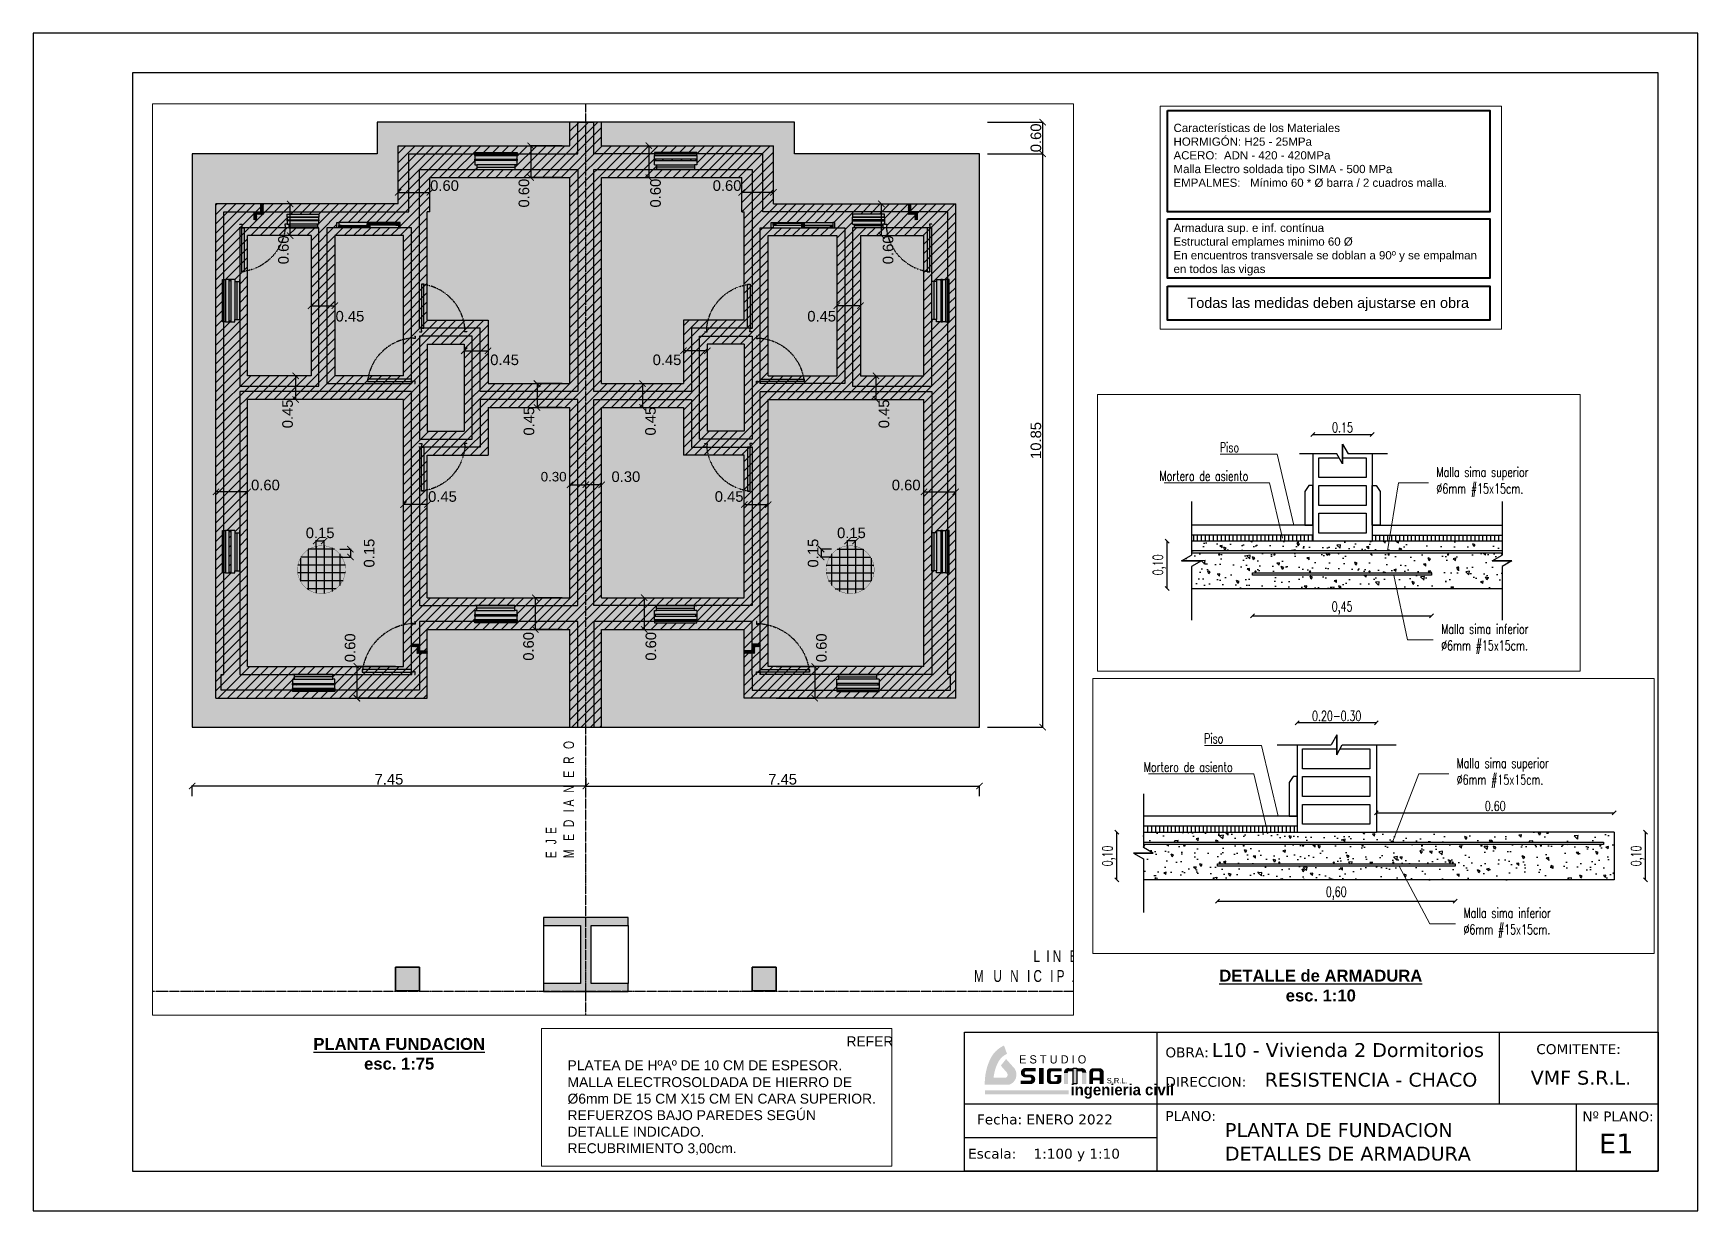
# Paper-space layout 'PL E1 PLATEA' of a CAD drawing. Header units: millimetres. Extents: x -18 to 402, y -3 to 294.
# The model-space entities are those that its viewports show. They can reach past a viewport. Long polylines and large blocks are cut down to what shows.
import ezdxf
from ezdxf import colors
from ezdxf.entities.mleader import LeaderData, LeaderLine
from ezdxf.enums import TextEntityAlignment as Align
from ezdxf.math import Vec2, Vec3

# ---------------------------------------------------------------- set-up
doc = ezdxf.new("R2010")
doc.units = ezdxf.units.MM
doc.header["$LTSCALE"] = 0.1
doc.header["$MEASUREMENT"] = 0
doc.header["$PDMODE"] = 3
doc.header["$PDSIZE"] = 0.1
for name, pattern in [('ACAD_ISO04W100', [30, 24, -3, 0, -3]), ('ACAD_ISO10W100', [18, 12, -3, 0, -3]), ('DASHED', [0.75, 0.5, -0.25]), ('HIDDEN', [0.375, 0.25, -0.125])]:
    doc.linetypes.add(name, pattern=pattern)
doc.layers.get('DEFPOINTS').update_dxf_attribs({"color": 1})
for name, color, linetype, lineweight in [('00-COTAS', 1, 'Continuous', 9), ('referencias', 1, 'Continuous', 5), ('SOMBRA', 1, 'Continuous', 0)]:
    doc.layers.add(name, color=color, linetype=linetype, lineweight=lineweight)
for name, color, linetype in [('00-muros-a', 2, 'Continuous'), ('00-texto', 3, 'Continuous'), ('armadura', 10, 'Continuous'), ('CARP-HOJAS-PUERTAS', 2, 'Continuous'), ('CARP-MARCO-PUERTAS', 2, 'Continuous'), ('CARPINTERÍA', 2, 'Continuous'), ('CONT_PLATEA', 4, 'Continuous'), ('CORTE-3', 3, 'Continuous'), ('corte2', 2, 'Continuous'), ('corte5', 5, 'Continuous'), ('Cotas', 1, 'Continuous'), ('Cuadro de rotulación', 7, 'Continuous'), ('FUNDACIONES', 3, 'Continuous'), ('FUNDACIONES-COTAS', 3, 'Continuous'), ('FUNDACIONES-TEXTOS', 2, 'Continuous'), ('LADRILLOS', 3, 'Continuous'), ('LOTE', 1, 'ACAD_ISO04W100'), ('MARCO DE CARATULA', 7, 'Continuous'), ('MARCO DE HOJA', 7, 'Continuous'), ('Muros', 3, 'Continuous'), ('PROYECCIONES', 2, 'HIDDEN'), ('recuadro', 18, 'Continuous'), ('TEXTO', 2, 'Continuous'), ('Textos', 2, 'Continuous'), ('TRAMAS', 8, 'Continuous')]:
    doc.layers.add(name, color=color, linetype=linetype)
doc.styles.add('ARIAL', font='arial.ttf', dxfattribs={"height": 0.18})
doc.styles.add('Arial20', font='arial.ttf', dxfattribs={"height": 0.2})
doc.styles.add('COTAS', font='ROMANS.shx', dxfattribs={"width": 0.7})
doc.styles.add('Verdana', font='verdana.ttf')
doc.dimstyles.new('COTA-1-100', dxfattribs={"dimtxt": 0.2, "dimasz": 0.12, "dimexe": 0.012, "dimexo": 0.15, "dimgap": 0.025, "dimtad": 1, "dimzin": 0, "dimdsep": 46, "dimtxsty": 'Arial20', "dimblk1": 'ARCHTICK', "dimblk2": 'ARCHTICK', "dimsah": 1, "dimcen": 0.09, "dimclrd": 256, "dimclre": 256, "dimclrt": 256, "dimazin": 0, "dimtfac": 1, "dimtofl": 0, "dimtmove": 2, "dimatfit": 3, "dimldrblk": 'ARCHTICK', "dimfxl": 1, "dimtolj": 1, "dimtzin": 0, "dimarcsym": 0})
doc.dimstyles.new('COTA-20', dxfattribs={"dimscale": 1.75, "dimtxt": 0.015, "dimasz": 0.004, "dimexe": 0.08, "dimexo": 0.1, "dimgap": 0.005, "dimtad": 1, "dimzin": 0, "dimdsep": 46, "dimtxsty": 'COTAS', "dimblk": 'DOT', "dimcen": 0.1, "dimse1": 1, "dimse2": 1, "dimclrd": 256, "dimclre": 256, "dimclrt": 256, "dimadec": 0, "dimazin": 0, "dimtfac": 1, "dimtix": 1, "dimtmove": 2, "dimatfit": 3, "dimldrblk": 'DOT', "dimfxl": 0, "dimtolj": 1, "dimtzin": 0, "dimarcsym": 0})
pattern_1 = [(140, (124.74129, 47.583376), (0.006275213, 0.071726018), [0.0075, -0.0825]), (85, (124.74129, 47.583376), (-0.075219213, -0.013875133), [0.006, -0.066]), (190.451444, (124.74181, 47.58935), (-0.068943999, 0.057850885), [0.00637402, -0.070114211]), (136.1842, (124.72129, 47.58338), (0.016551928, 0.106724133), [0.01125, -0.12375]), (186.635635, (124.72267, 47.59227), (-0.09741186, 0.093466195), [0.009561034, -0.105171376]), (81.184164, (124.72129, 47.58338), (-0.09741186, 0.093466195), [0.009, -0.099]), (111, (124.72629, 47.593376), (0.040261889, 0.059690705), [0.0075, -0.0825]), (56, (124.72629, 47.593376), (-0.072515005, 0.024331533), [0.006, -0.066]), (161.451445, (124.729645, 47.59835), (-0.032253115, 0.084022238), [0.006374019, -0.070114211]), (127.5, (124.74129, 47.583376), (-0.0332893854, 0.0012159855), [0, -0.0652, 0, -0.067, 0, -0.06625]), (97.5, (124.74129, 47.583376), (-0.039441171, 0.0263069537), [0, -0.0382, 0, -0.0637, 0, -0.02525]), (57.5, (124.74129, 47.561076), (0.0022554872, 0.0533822436), [0, -0.025, 0, -0.078, 0, -0.1035]), (47.5, (124.74129, 47.551076), (-0.010010498, 0.058318617), [0, -0.0325, 0, -0.0518, 0, -0.0735])]
pattern_2 = [(135, (767.061933, 366.209198), (-0.00883883476, -0.00883883476), [])]
pattern_3 = [(135, (766.961933, 366.856034), (-0.00883883476, -0.00883883476), [])]

psp = doc.layouts.new('PL E1 PLATEA')

# ---------------------------------------------------------------- texts
at = {"char_height": 3, "width": 113.6727, "attachment_point": 2}
for s, insert in [('\\pt159;{\\fArial|b1|i0|c0|p34;\\LDETALLE de ARMADURA\\P\\lesc. 1:10}', (306.62, 57.49)), ('\\pt159;{\\fArial|b1|i0|c0|p34;\\LPLANTA FUNDACION\\P\\lesc. 1:75}', (74.06, 40.27))]:
    psp.add_mtext(s, dxfattribs=dict(at, insert=insert))
at = {"layer": '00-texto', "color": 250, "style": 'Verdana'}
psp.add_text('E1', height=5, dxfattribs=at).set_placement((376.83, 11.15))
at = {"layer": 'Cuadro de rotulación', "color": 250, "style": 'Verdana'}
for s, p in [('OBRA:', (267.42, 35.38)), ('COMITENTE:', (361.01, 36.2)), ('DIRECCION:', (267.42, 27.95)), ('PLANO:', (267.42, 19.32)), ('Nº PLANO:', (372.62, 19.23))]:
    psp.add_text(s, height=2.5, dxfattribs=at).set_placement(p)
for s, height, p in [('L10 - Vivienda 2 Dormitorios', 3.5, (279.15, 37.22)), ('RESISTENCIA - CHACO', 3.5, (292.46, 29.74)), ('VMF S.R.L.', 3.5, (359.6, 30.25)), ('Fecha: ENERO 2022', 2.5, (219.86, 19.72)), ('PLANTA DE FUNDACION', 3.5, (282.44, 17.04)), ('DETALLES DE ARMADURA', 3.5, (282.44, 11.1)), ('Escala:    1:100 y 1:10', 2.5, (217.63, 11.08))]:
    psp.add_text(s, height=height, dxfattribs=at).set_placement(p, align=Align.MIDDLE_LEFT)
at = {"layer": 'TEXTO', "color": 18, "true_color": 0x000000, "attachment_point": 1}
for s, insert, char_height, width in [('{\\fBankGothic Md BT|b0|i0|c0|p34;E S T U D I O} ', (230.5, 35.91), 2.0738, 90.3419), ('{\\fBankGothic Md BT|b0|i0|c0|p34;S.R.L.}', (252.62, 30.19), 1.3687, 59.6254), ('{\\fAgency FB|b1|i0|c0|p34;ingenieria civil} ', (243.47, 28.63), 2.8118, 122.4926)]:
    psp.add_mtext(s, dxfattribs=dict(at, insert=insert, char_height=char_height, width=width))

msp = doc.modelspace()

# ---------------------------------------------------------------- texts
at = {"layer": 'FUNDACIONES-TEXTOS', "char_height": 0.25}
for s, insert, width, attachment_point in [('{\\fArial|b0|i0|c0|p34;REFERENCIAS}', (359.8767, 190.7306), 9.843168, 3), ('{\\fArial|b0|i0|c0|p34;PLATEA DE HºAº DE 10 CM DE ESPESOR.}', (350.3541, 190.1268), 9.843168, 1), ('{\\fArial|b0|i0|c0|p34;MALLA ELECTROSOLDADA DE HIERRO DE \\PØ6mm DE 15 CM X15 CM EN CARA SUPERIOR.\\PREFUERZOS BAJO PAREDES SEGÚN\\PDETALLE INDICADO.\\PRECUBRIMIENTO 3,00cm.}', (350.3541, 189.7018), 11.783286, 1)]:
    msp.add_mtext(s, dxfattribs=dict(at, insert=insert, width=width, attachment_point=attachment_point))
at = {"layer": 'Textos', "linetype": 'Continuous', "style": 'ARIAL'}
msp.add_text('Todas las medidas deben ajustarse en obra', height=0.26145, dxfattribs=at).set_placement((339.1277, 183.8149))
at = {"layer": 'Textos', "char_height": 0.207319, "width": 7.8599, "attachment_point": 1, "style": 'ARIAL'}
for s, insert in [('Características de los Materiales\\PHORMIGÓN: H25 - 25MPa\\PACERO:  ADN - 420 - 420MPa \\PMalla Electro soldada tipo SIMA - 500 MPa\\PEMPALMES:   Mínimo 60 * %%C barra / 2 cuadros malla.', (338.7782, 188.46)), ('Armadura sup. e inf. contínua\\PEstructural emplames minimo 60 %%c\\PEn encuentros transversale se doblan a 90º y se empalman en todos las vigas', (338.7782, 185.9386))]:
    msp.add_mtext(s, dxfattribs=dict(at, insert=insert))
at = {"layer": 'Textos', "insert": (354.9533, 161.3774), "char_height": 0.2, "width": 2.994623, "attachment_point": 1, "rotation": 90, "style": 'COTAS'}
msp.add_mtext('{\\fArial|b0|i0|c0|p34;\\T2;EJE\\PMEDIANERO}', dxfattribs=at)
at = {"layer": 'Textos', "color": 1, "insert": (365.4538, 159.6346), "char_height": 0.15, "width": 3.194623, "attachment_point": 3, "style": 'COTAS'}
msp.add_mtext('{\\fArial|b0|i0|c0|p34;\\H1.5x;\\T2;LINEA MUNICIPAL}', dxfattribs=at)

# ---------------------------------------------------------------- blocks, each defined once
blk = doc.blocks.new('_Oblique')
at = {"color": 0, "linetype": 'ByBlock', "lineweight": -2}
blk.add_line((-0.5, -0.5), (0.5, 0.5), dxfattribs=at)
blk = doc.blocks.new('*D114')
at = {"layer": '00-COTAS', "lineweight": -2, "transparency": 16777216}
blk.add_line((354.4171, 185.4412), (354.4171, 185.5612), dxfattribs=at)
at = {"layer": 'DEFPOINTS', "color": 0, "transparency": 16777216}
for p in [(354.338, 185.5612), (354.4171, 185.5612), (354.338, 185.4412)]:
    blk.add_point(p, dxfattribs=at)
at = {"layer": '00-COTAS', "lineweight": -2, "transparency": 16777216, "xscale": 0.01, "yscale": 0.01, "zscale": 0.01}
for p, rotation in [((354.4171, 185.5612), 90), ((354.4171, 185.4412), 270)]:
    blk.add_blockref('_Oblique', p, dxfattribs=dict(at, rotation=rotation))
at = {"layer": '00-COTAS', "transparency": 16777216, "insert": (354.3972, 185.5012), "char_height": 0.025, "attachment_point": 5, "rotation": 90, "style": 'COTAS'}
blk.add_mtext('\\A1;0,10', dxfattribs=at)
blk = doc.blocks.new('_Dot')
at = {"color": 0, "linetype": 'ByBlock', "lineweight": -2}
blk.add_line((-0.5, 0), (-1, 0), dxfattribs=at)
at = {"color": 0, "linetype": 'ByBlock', "const_width": 0.5}
blk.add_lwpolyline([(-0.25, 0, 1), (0.25, 0, 1)], format="xyb", close=True, dxfattribs=at)
blk = doc.blocks.new('*D98')
at = {"layer": '00-COTAS', "lineweight": -2, "transparency": 16777216}
blk.add_line((353.738, 185.6096), (354.338, 185.6096), dxfattribs=at)
at = {"layer": 'DEFPOINTS', "color": 0, "transparency": 16777216}
for p in [(354.338, 185.6096), (353.738, 185.5629), (354.338, 185.4629)]:
    blk.add_point(p, dxfattribs=at)
at = {"layer": '00-COTAS', "lineweight": -2, "transparency": 16777216, "xscale": 0.01, "yscale": 0.01, "zscale": 0.01, "rotation": 180}
blk.add_blockref('_Oblique', (353.738, 185.6096), dxfattribs=at)
at = {"layer": '00-COTAS', "lineweight": -2, "transparency": 16777216, "xscale": 0.01, "yscale": 0.01, "zscale": 0.01}
blk.add_blockref('_Oblique', (354.338, 185.6096), dxfattribs=at)
at = {"layer": '00-COTAS', "transparency": 16777216, "insert": (354.038, 185.6271), "char_height": 0.025, "attachment_point": 5, "style": 'COTAS'}
blk.add_mtext('\\A1;0.60', dxfattribs=at)
blk = doc.blocks.new('_None')
blk = doc.blocks.new('*D99')
at = {"layer": '00-COTAS', "lineweight": -2, "transparency": 16777216}
blk.add_line((355.4998, 185.3725), (355.9516, 185.3725), dxfattribs=at)
at = {"layer": 'DEFPOINTS', "color": 0, "transparency": 16777216}
for p in [(355.4998, 185.4912), (355.9516, 185.4912), (355.9516, 185.3725)]:
    blk.add_point(p, dxfattribs=at)
at = {"layer": '00-COTAS', "lineweight": -2, "transparency": 16777216, "xscale": 0.01, "yscale": 0.01, "zscale": 0.01, "rotation": 180}
blk.add_blockref('_Oblique', (355.4998, 185.3725), dxfattribs=at)
at = {"layer": '00-COTAS', "lineweight": -2, "transparency": 16777216, "xscale": 0.01, "yscale": 0.01, "zscale": 0.01}
blk.add_blockref('_Oblique', (355.9516, 185.3725), dxfattribs=at)
at = {"layer": '00-COTAS', "transparency": 16777216, "insert": (355.7257, 185.3923), "char_height": 0.025, "attachment_point": 5, "style": 'COTAS'}
blk.add_mtext('\\A1;0,45', dxfattribs=at)
blk = doc.blocks.new('*D91')
at = {"layer": '00-COTAS', "lineweight": -2, "transparency": 16777216}
blk.add_line((353.0832, 185.4412), (353.0832, 185.5612), dxfattribs=at)
at = {"layer": 'DEFPOINTS', "color": 0, "transparency": 16777216}
for p in [(353.0832, 185.5612), (353.1501, 185.5612), (353.1501, 185.4412)]:
    blk.add_point(p, dxfattribs=at)
at = {"layer": '00-COTAS', "lineweight": -2, "transparency": 16777216, "xscale": 0.01, "yscale": 0.01, "zscale": 0.01}
for p, rotation in [((353.0832, 185.5612), 90), ((353.0832, 185.4412), 270)]:
    blk.add_blockref('_Oblique', p, dxfattribs=dict(at, rotation=rotation))
at = {"layer": '00-COTAS', "transparency": 16777216, "insert": (353.0633, 185.5012), "char_height": 0.025, "attachment_point": 5, "rotation": 90, "style": 'COTAS'}
blk.add_mtext('\\A1;0,10', dxfattribs=at)
blk = doc.blocks.new('*D92')
at = {"layer": '00-COTAS', "lineweight": -2, "transparency": 16777216}
blk.add_line((355.2847, 185.4412), (355.2847, 185.5612), dxfattribs=at)
at = {"layer": 'DEFPOINTS', "color": 0, "transparency": 16777216}
for p in [(355.2847, 185.5612), (355.3517, 185.5612), (355.3517, 185.4412)]:
    blk.add_point(p, dxfattribs=at)
at = {"layer": '00-COTAS', "lineweight": -2, "transparency": 16777216, "xscale": 0.01, "yscale": 0.01, "zscale": 0.01}
for p, rotation in [((355.2847, 185.5612), 90), ((355.2847, 185.4412), 270)]:
    blk.add_blockref('_Oblique', p, dxfattribs=dict(at, rotation=rotation))
at = {"layer": '00-COTAS', "transparency": 16777216, "insert": (355.2649, 185.5012), "char_height": 0.025, "attachment_point": 5, "rotation": 90, "style": 'COTAS'}
blk.add_mtext('\\A1;0,10', dxfattribs=at)
blk = doc.blocks.new('*D94')
at = {"layer": '00-COTAS', "lineweight": -2, "transparency": 16777216}
blk.add_line((353.738, 185.8368), (353.538, 185.8368), dxfattribs=at)
at = {"layer": 'DEFPOINTS', "color": 0, "transparency": 16777216}
for p in [(353.538, 185.8368), (353.538, 185.7814), (353.738, 185.7814)]:
    blk.add_point(p, dxfattribs=at)
at = {"layer": '00-COTAS', "lineweight": -2, "transparency": 16777216, "xscale": 0.01, "yscale": 0.01, "zscale": 0.01, "rotation": 180}
blk.add_blockref('_Oblique', (353.538, 185.8368), dxfattribs=at)
at = {"layer": '00-COTAS', "lineweight": -2, "transparency": 16777216, "xscale": 0.01, "yscale": 0.01, "zscale": 0.01}
blk.add_blockref('_Oblique', (353.738, 185.8368), dxfattribs=at)
at = {"layer": '00-COTAS', "transparency": 16777216, "insert": (353.638, 185.8543), "char_height": 0.025, "width": 0.053333, "attachment_point": 5, "style": 'COTAS'}
blk.add_mtext('\\A1;0.20-0.30', dxfattribs=at)
blk = doc.blocks.new('*D95')
at = {"layer": '00-COTAS', "lineweight": -2, "transparency": 16777216}
blk.add_line((355.6518, 185.8302), (355.8018, 185.8302), dxfattribs=at)
at = {"layer": 'DEFPOINTS', "color": 0, "transparency": 16777216}
for p in [(355.8018, 185.8302), (355.6518, 185.7809), (355.8018, 185.7809)]:
    blk.add_point(p, dxfattribs=at)
at = {"layer": '00-COTAS', "lineweight": -2, "transparency": 16777216, "xscale": 0.01, "yscale": 0.01, "zscale": 0.01, "rotation": 180}
blk.add_blockref('_Oblique', (355.6518, 185.8302), dxfattribs=at)
at = {"layer": '00-COTAS', "lineweight": -2, "transparency": 16777216, "xscale": 0.01, "yscale": 0.01, "zscale": 0.01}
blk.add_blockref('_Oblique', (355.8018, 185.8302), dxfattribs=at)
at = {"layer": '00-COTAS', "transparency": 16777216, "insert": (355.7268, 185.8477), "char_height": 0.025, "attachment_point": 5, "style": 'COTAS'}
blk.add_mtext('\\A1;0.15', dxfattribs=at)
blk = doc.blocks.new('*D97')
at = {"layer": '00-COTAS', "lineweight": -2, "transparency": 16777216}
blk.add_line((353.3369, 185.3872), (353.9369, 185.3872), dxfattribs=at)
at = {"layer": 'DEFPOINTS', "color": 0, "transparency": 16777216}
for p in [(353.3369, 185.4912), (353.9369, 185.4912), (353.9369, 185.3872)]:
    blk.add_point(p, dxfattribs=at)
at = {"layer": '00-COTAS', "lineweight": -2, "transparency": 16777216, "xscale": 0.01, "yscale": 0.01, "zscale": 0.01, "rotation": 180}
blk.add_blockref('_Oblique', (353.3369, 185.3872), dxfattribs=at)
at = {"layer": '00-COTAS', "lineweight": -2, "transparency": 16777216, "xscale": 0.01, "yscale": 0.01, "zscale": 0.01}
blk.add_blockref('_Oblique', (353.9369, 185.3872), dxfattribs=at)
at = {"layer": '00-COTAS', "transparency": 16777216, "insert": (353.6369, 185.4071), "char_height": 0.025, "attachment_point": 5, "style": 'COTAS'}
blk.add_mtext('\\A1;0,60', dxfattribs=at)
blk = doc.blocks.new('A$C401C5A1B')
at = {"color": 0}
for p, q in [((0, 0.2667), (0.8, 0.2667)), ((0, 0.2667), (0, 0.09)), ((0.8, 0.09), (0.8, 0.2667))]:
    blk.add_line(p, q, dxfattribs=at)
for p, q in [((0.76, 0.09), (0.04, 0.09)), ((0.04, 0), (0.76, 0))]:
    blk.add_line(p, q)
at = {"color": 1}
blk.add_line((0.04, 0.045), (0.76, 0.045), dxfattribs=at)
blk.add_lwpolyline([(0, 0.2), (0.8, 0.2), (0.8, 0.17), (0, 0.17)], close=True, dxfattribs=at)
at = {"color": 2}
for points in [[(0, 0.2), (0.0167, 0.2), (0.0167, 0.17), (0, 0.17)], [(0.8, 0.2), (0.7833, 0.2), (0.7833, 0.17), (0.8, 0.17)]]:
    blk.add_lwpolyline(points, close=True, dxfattribs=at)
for points in [[(0, 0.09), (0.04, 0.09), (0.04, 0.045), (0.04, 0.045), (0.04, 0.045), (0.04, 0.045), (0.04, 0), (0, 0), (0, 0)], [(0.8, 0.09), (0.76, 0.09), (0.76, 0.045), (0.76, 0.045), (0.76, 0.045), (0.76, 0.045), (0.76, 0), (0.8, 0), (0.8, 0)]]:
    blk.add_lwpolyline(points, dxfattribs=at)
blk = doc.blocks.new('puerta .80')
at = {"layer": 'CARP-HOJAS-PUERTAS'}
blk.add_lwpolyline([(0, 0.0388), (0, 0.0875), (-0.8315, 0.0875), (-0.8315, 0.0388), (0, 0.0388)], dxfattribs=at)
at = {"layer": 'CARP-MARCO-PUERTAS'}
for points in [[(0.0609, 0.9), (0.0703, 0.9), (0.0703, 0.8612), (0.0703, 0.8612), (0.0703, 0.8519), (0.0422, 0.8519), (0.0422, 0.8612), (0, 0.8612), (0, 0.9), (0.0094, 0.9)], [(0.0609, 0), (0.0703, 0), (0.0703, 0.0388), (0.0703, 0.0388), (0.0703, 0.0481), (0.0422, 0.0481), (0.0422, 0.0388), (0, 0.0388), (0, 0), (0.0094, 0)]]:
    blk.add_lwpolyline(points, dxfattribs=at)
at = {"layer": 'PROYECCIONES', "color": 1, "linetype": 'DASHED', "ltscale": 0.3}
blk.add_arc((0.0855, -0.0567), 0.9219, 95.3188, 174.0567, dxfattribs=at)
blk = doc.blocks.new('puerta .90')
at = {"layer": 'CARP-HOJAS-PUERTAS'}
blk.add_lwpolyline([(0, 0.0388), (0, 0.0934), (-0.9326, 0.0934), (-0.9326, 0.0388), (0, 0.0388)], dxfattribs=at)
at = {"layer": 'CARP-MARCO-PUERTAS'}
for points in [[(0.0609, 1), (0.0703, 1), (0.0703, 0.9612), (0.0703, 0.9612), (0.0703, 0.9519), (0.0422, 0.9519), (0.0422, 0.9612), (0, 0.9612), (0, 1), (0.0094, 1)], [(0.0609, 0), (0.0703, 0), (0.0703, 0.0388), (0.0703, 0.0388), (0.0703, 0.0481), (0.0422, 0.0481), (0.0422, 0.0388), (0, 0.0388), (0, 0), (0.0094, 0)]]:
    blk.add_lwpolyline(points, dxfattribs=at)
at = {"layer": 'PROYECCIONES', "color": 1, "linetype": 'DASHED', "ltscale": 1.5}
blk.add_arc((0.0959, -0.0683), 1.034, 95.3188, 174.0567, dxfattribs=at)
blk = doc.blocks.new('_ARCHTICK')
at = {"color": 0, "linetype": 'ByBlock', "const_width": 0.15}
blk.add_lwpolyline([(-0.5, -0.5), (0.5, 0.5)], dxfattribs=at)
blk = doc.blocks.new('*D100')
at = {"layer": 'DEFPOINTS', "color": 0, "transparency": 16777216}
for p in [(350.7572, 167.3779), (350.6072, 167.0729), (350.7572, 167.0729)]:
    blk.add_point(p, dxfattribs=at)
at = {"layer": 'FUNDACIONES-COTAS', "lineweight": -2, "transparency": 16777216}
for p, q in [((350.6072, 167.2229), (350.6072, 167.3899)), ((350.7572, 167.2229), (350.7572, 167.3899))]:
    blk.add_line(p, q, dxfattribs=at)
at = {"layer": 'FUNDACIONES-COTAS', "color": 1, "lineweight": -2, "transparency": 16777216}
blk.add_line((350.6072, 167.3779), (350.7572, 167.3779), dxfattribs=at)
at = {"layer": 'FUNDACIONES-COTAS', "color": 1, "lineweight": -2, "transparency": 16777216, "xscale": 0.12, "yscale": 0.12, "zscale": 0.12, "rotation": 180}
blk.add_blockref('_ARCHTICK', (350.6072, 167.3779), dxfattribs=at)
at = {"layer": 'FUNDACIONES-COTAS', "color": 1, "lineweight": -2, "transparency": 16777216, "xscale": 0.12, "yscale": 0.12, "zscale": 0.12}
blk.add_blockref('_ARCHTICK', (350.7572, 167.3779), dxfattribs=at)
at = {"layer": 'FUNDACIONES-COTAS', "color": 2, "transparency": 16777216, "insert": (350.6822, 167.5296), "char_height": 0.2, "attachment_point": 5, "style": 'Arial20'}
blk.add_mtext('\\A1;0.15', dxfattribs=at)
blk = doc.blocks.new('*D101')
at = {"layer": 'DEFPOINTS', "color": 0, "transparency": 16777216}
for p in [(350.9072, 167.2229), (350.9072, 167.0729), (351.2555, 167.0729)]:
    blk.add_point(p, dxfattribs=at)
at = {"layer": 'FUNDACIONES-COTAS', "lineweight": -2, "transparency": 16777216}
for p, q in [((351.0572, 167.2229), (351.2675, 167.2229)), ((351.0572, 167.0729), (351.2675, 167.0729))]:
    blk.add_line(p, q, dxfattribs=at)
at = {"layer": 'FUNDACIONES-COTAS', "color": 1, "lineweight": -2, "transparency": 16777216}
blk.add_line((351.2555, 167.2229), (351.2555, 167.0729), dxfattribs=at)
at = {"layer": 'FUNDACIONES-COTAS', "color": 1, "lineweight": -2, "transparency": 16777216, "xscale": 0.12, "yscale": 0.12, "zscale": 0.12}
for p, rotation in [((351.2555, 167.2229), 90), ((351.2555, 167.0729), 270)]:
    blk.add_blockref('_ARCHTICK', p, dxfattribs=dict(at, rotation=rotation))
at = {"layer": 'FUNDACIONES-COTAS', "color": 2, "transparency": 16777216, "insert": (351.6113, 167.1479), "char_height": 0.2, "attachment_point": 5, "rotation": 90, "style": 'Arial20'}
blk.add_mtext('\\A1;0.15', dxfattribs=at)
blk = doc.blocks.new('*D72')
at = {"layer": 'DEFPOINTS', "color": 0, "transparency": 16777216}
for p in [(348.7097, 168.3077), (348.7097, 167.1899), (349.3097, 167.1899)]:
    blk.add_point(p, dxfattribs=at)
at = {"layer": 'FUNDACIONES-COTAS', "lineweight": -2, "transparency": 16777216}
for p, q in [((348.7097, 167.3399), (348.7097, 168.3197)), ((349.3097, 167.3399), (349.3097, 168.3197))]:
    blk.add_line(p, q, dxfattribs=at)
at = {"layer": 'FUNDACIONES-COTAS', "color": 1, "lineweight": -2, "transparency": 16777216}
blk.add_line((349.3097, 168.3077), (348.7097, 168.3077), dxfattribs=at)
at = {"layer": 'FUNDACIONES-COTAS', "color": 1, "lineweight": -2, "transparency": 16777216, "xscale": 0.12, "yscale": 0.12, "zscale": 0.12, "rotation": 180}
blk.add_blockref('_ARCHTICK', (348.7097, 168.3077), dxfattribs=at)
at = {"layer": 'FUNDACIONES-COTAS', "color": 1, "lineweight": -2, "transparency": 16777216, "xscale": 0.12, "yscale": 0.12, "zscale": 0.12}
blk.add_blockref('_ARCHTICK', (349.3097, 168.3077), dxfattribs=at)
at = {"layer": 'FUNDACIONES-COTAS', "color": 2, "transparency": 16777216, "insert": (349.6467, 168.4348), "char_height": 0.2, "attachment_point": 5, "style": 'Arial20'}
blk.add_mtext('\\A1;0.60', dxfattribs=at)
blk = doc.blocks.new('*D102')
at = {"layer": 'DEFPOINTS', "color": 0, "transparency": 16777216}
for p in [(350.5097, 170.5037), (350.2181, 170.0537), (350.5097, 170.0537)]:
    blk.add_point(p, dxfattribs=at)
at = {"layer": 'FUNDACIONES-COTAS', "lineweight": -2, "transparency": 16777216}
for p, q in [((350.3597, 170.5037), (350.2061, 170.5037)), ((350.3597, 170.0537), (350.2061, 170.0537))]:
    blk.add_line(p, q, dxfattribs=at)
at = {"layer": 'FUNDACIONES-COTAS', "color": 1, "lineweight": -2, "transparency": 16777216}
blk.add_line((350.2181, 170.5037), (350.2181, 170.0537), dxfattribs=at)
at = {"layer": 'FUNDACIONES-COTAS', "color": 1, "lineweight": -2, "transparency": 16777216, "xscale": 0.12, "yscale": 0.12, "zscale": 0.12}
for p, rotation in [((350.2181, 170.5037), 90), ((350.2181, 170.0537), 270)]:
    blk.add_blockref('_ARCHTICK', p, dxfattribs=dict(at, rotation=rotation))
at = {"layer": 'FUNDACIONES-COTAS', "color": 2, "transparency": 16777216, "insert": (350.0665, 169.782), "char_height": 0.2, "attachment_point": 5, "rotation": 90, "style": 'Arial20'}
blk.add_mtext('\\A1;0.45', dxfattribs=at)
blk = doc.blocks.new('*D103')
at = {"layer": 'DEFPOINTS', "color": 0, "transparency": 16777216}
for p in [(350.5097, 173.1537), (350.9597, 173.1537), (350.9597, 171.8287)]:
    blk.add_point(p, dxfattribs=at)
at = {"layer": 'FUNDACIONES-COTAS', "lineweight": -2, "transparency": 16777216}
for p, q in [((350.5097, 173.0037), (350.5097, 171.8167)), ((350.9597, 173.0037), (350.9597, 171.8167))]:
    blk.add_line(p, q, dxfattribs=at)
at = {"layer": 'FUNDACIONES-COTAS', "color": 1, "lineweight": -2, "transparency": 16777216}
blk.add_line((350.5097, 171.8287), (350.9597, 171.8287), dxfattribs=at)
at = {"layer": 'FUNDACIONES-COTAS', "color": 1, "lineweight": -2, "transparency": 16777216, "xscale": 0.12, "yscale": 0.12, "zscale": 0.12, "rotation": 180}
blk.add_blockref('_ARCHTICK', (350.5097, 171.8287), dxfattribs=at)
at = {"layer": 'FUNDACIONES-COTAS', "color": 1, "lineweight": -2, "transparency": 16777216, "xscale": 0.12, "yscale": 0.12, "zscale": 0.12}
blk.add_blockref('_ARCHTICK', (350.9597, 171.8287), dxfattribs=at)
at = {"layer": 'FUNDACIONES-COTAS', "color": 2, "transparency": 16777216, "insert": (351.2459, 171.6282), "char_height": 0.2, "attachment_point": 5, "style": 'Arial20'}
blk.add_mtext('\\A1;0.45', dxfattribs=at)
blk = doc.blocks.new('*D104')
at = {"layer": 'DEFPOINTS', "color": 0, "transparency": 16777216}
for p in [(350.1157, 173.7537), (350.5097, 173.7537), (350.5097, 173.1537)]:
    blk.add_point(p, dxfattribs=at)
at = {"layer": 'FUNDACIONES-COTAS', "lineweight": -2, "transparency": 16777216}
for p, q in [((350.3597, 173.7537), (350.1037, 173.7537)), ((350.3597, 173.1537), (350.1037, 173.1537))]:
    blk.add_line(p, q, dxfattribs=at)
at = {"layer": 'FUNDACIONES-COTAS', "color": 1, "lineweight": -2, "transparency": 16777216}
blk.add_line((350.1157, 173.1537), (350.1157, 173.7537), dxfattribs=at)
at = {"layer": 'FUNDACIONES-COTAS', "color": 1, "lineweight": -2, "transparency": 16777216, "xscale": 0.12, "yscale": 0.12, "zscale": 0.12}
for p, rotation in [((350.1157, 173.7537), 90), ((350.1157, 173.1537), 270)]:
    blk.add_blockref('_ARCHTICK', p, dxfattribs=dict(at, rotation=rotation))
at = {"layer": 'FUNDACIONES-COTAS', "color": 2, "transparency": 16777216, "insert": (349.9886, 172.8848), "char_height": 0.2, "attachment_point": 5, "rotation": 90, "style": 'Arial20'}
blk.add_mtext('\\A1;0.60', dxfattribs=at)
blk = doc.blocks.new('*D105')
at = {"layer": 'DEFPOINTS', "color": 0, "transparency": 16777216}
for p in [(352.2597, 165.0037), (351.3765, 164.4037), (352.2597, 164.4037)]:
    blk.add_point(p, dxfattribs=at)
at = {"layer": 'FUNDACIONES-COTAS', "lineweight": -2, "transparency": 16777216}
for p, q in [((352.1097, 165.0037), (351.3645, 165.0037)), ((352.1097, 164.4037), (351.3645, 164.4037))]:
    blk.add_line(p, q, dxfattribs=at)
at = {"layer": 'FUNDACIONES-COTAS', "color": 1, "lineweight": -2, "transparency": 16777216}
blk.add_line((351.3765, 165.0037), (351.3765, 164.4037), dxfattribs=at)
at = {"layer": 'FUNDACIONES-COTAS', "color": 1, "lineweight": -2, "transparency": 16777216, "xscale": 0.12, "yscale": 0.12, "zscale": 0.12}
for p, rotation in [((351.3765, 165.0037), 90), ((351.3765, 164.4037), 270)]:
    blk.add_blockref('_ARCHTICK', p, dxfattribs=dict(at, rotation=rotation))
at = {"layer": 'FUNDACIONES-COTAS', "color": 2, "transparency": 16777216, "insert": (351.2494, 165.3564), "char_height": 0.2, "attachment_point": 5, "rotation": 90, "style": 'Arial20'}
blk.add_mtext('\\A1;0.60', dxfattribs=at)
blk = doc.blocks.new('*D73')
at = {"layer": 'DEFPOINTS', "color": 0, "transparency": 16777216}
for p in [(352.2597, 168.0657), (352.2597, 167.464), (352.7097, 167.464)]:
    blk.add_point(p, dxfattribs=at)
at = {"layer": 'FUNDACIONES-COTAS', "lineweight": -2, "transparency": 16777216}
for p, q in [((352.2597, 167.614), (352.2597, 168.0777)), ((352.7097, 167.614), (352.7097, 168.0777))]:
    blk.add_line(p, q, dxfattribs=at)
at = {"layer": 'FUNDACIONES-COTAS', "color": 1, "lineweight": -2, "transparency": 16777216}
blk.add_line((352.7097, 168.0657), (352.2597, 168.0657), dxfattribs=at)
at = {"layer": 'FUNDACIONES-COTAS', "color": 1, "lineweight": -2, "transparency": 16777216, "xscale": 0.12, "yscale": 0.12, "zscale": 0.12, "rotation": 180}
blk.add_blockref('_ARCHTICK', (352.2597, 168.0657), dxfattribs=at)
at = {"layer": 'FUNDACIONES-COTAS', "color": 1, "lineweight": -2, "transparency": 16777216, "xscale": 0.12, "yscale": 0.12, "zscale": 0.12}
blk.add_blockref('_ARCHTICK', (352.7097, 168.0657), dxfattribs=at)
at = {"layer": 'FUNDACIONES-COTAS', "color": 2, "transparency": 16777216, "insert": (352.9971, 168.2173), "char_height": 0.2, "attachment_point": 5, "style": 'Arial20'}
blk.add_mtext('\\A1;0.45', dxfattribs=at)
blk = doc.blocks.new('*D106')
at = {"layer": 'DEFPOINTS', "color": 0, "transparency": 16777216}
for p in [(352.7597, 173.9728), (352.1597, 173.7537), (352.7597, 173.7537)]:
    blk.add_point(p, dxfattribs=at)
at = {"layer": 'FUNDACIONES-COTAS', "lineweight": -2, "transparency": 16777216}
for p, q in [((352.1597, 173.9037), (352.1597, 173.9848)), ((352.7597, 173.9037), (352.7597, 173.9848))]:
    blk.add_line(p, q, dxfattribs=at)
at = {"layer": 'FUNDACIONES-COTAS', "color": 1, "lineweight": -2, "transparency": 16777216}
blk.add_line((352.1597, 173.9728), (352.7597, 173.9728), dxfattribs=at)
at = {"layer": 'FUNDACIONES-COTAS', "color": 1, "lineweight": -2, "transparency": 16777216, "xscale": 0.12, "yscale": 0.12, "zscale": 0.12, "rotation": 180}
blk.add_blockref('_ARCHTICK', (352.1597, 173.9728), dxfattribs=at)
at = {"layer": 'FUNDACIONES-COTAS', "color": 1, "lineweight": -2, "transparency": 16777216, "xscale": 0.12, "yscale": 0.12, "zscale": 0.12}
blk.add_blockref('_ARCHTICK', (352.7597, 173.9728), dxfattribs=at)
at = {"layer": 'FUNDACIONES-COTAS', "color": 2, "transparency": 16777216, "insert": (353.0359, 174.0999), "char_height": 0.2, "attachment_point": 5, "style": 'Arial20'}
blk.add_mtext('\\A1;0.60', dxfattribs=at)
blk = doc.blocks.new('*D107')
at = {"layer": 'DEFPOINTS', "color": 0, "transparency": 16777216}
for p in [(355.4097, 174.8537), (354.6666, 174.2537), (355.4097, 174.2537)]:
    blk.add_point(p, dxfattribs=at)
at = {"layer": 'FUNDACIONES-COTAS', "lineweight": -2, "transparency": 16777216}
for p, q in [((355.2597, 174.8537), (354.6546, 174.8537)), ((355.2597, 174.2537), (354.6546, 174.2537))]:
    blk.add_line(p, q, dxfattribs=at)
at = {"layer": 'FUNDACIONES-COTAS', "color": 1, "lineweight": -2, "transparency": 16777216}
blk.add_line((354.6666, 174.8537), (354.6666, 174.2537), dxfattribs=at)
at = {"layer": 'FUNDACIONES-COTAS', "color": 1, "lineweight": -2, "transparency": 16777216, "xscale": 0.12, "yscale": 0.12, "zscale": 0.12}
for p, rotation in [((354.6666, 174.8537), 90), ((354.6666, 174.2537), 270)]:
    blk.add_blockref('_ARCHTICK', p, dxfattribs=dict(at, rotation=rotation))
at = {"layer": 'FUNDACIONES-COTAS', "color": 2, "transparency": 16777216, "insert": (354.5395, 173.958), "char_height": 0.2, "attachment_point": 5, "rotation": 90, "style": 'Arial20'}
blk.add_mtext('\\A1;0.60', dxfattribs=at)
blk = doc.blocks.new('*D108')
at = {"layer": 'DEFPOINTS', "color": 0, "transparency": 16777216}
for p in [(353.4097, 171.1037), (353.8597, 171.1037), (353.8597, 170.9768)]:
    blk.add_point(p, dxfattribs=at)
at = {"layer": 'FUNDACIONES-COTAS', "color": 1, "lineweight": -2, "transparency": 16777216}
blk.add_line((353.4097, 170.9768), (353.8597, 170.9768), dxfattribs=at)
at = {"layer": 'FUNDACIONES-COTAS', "lineweight": -2, "transparency": 16777216}
for p, q in [((353.4097, 170.9537), (353.4097, 170.9648)), ((353.8597, 170.9537), (353.8597, 170.9648))]:
    blk.add_line(p, q, dxfattribs=at)
at = {"layer": 'FUNDACIONES-COTAS', "color": 1, "lineweight": -2, "transparency": 16777216, "xscale": 0.12, "yscale": 0.12, "zscale": 0.12, "rotation": 180}
blk.add_blockref('_ARCHTICK', (353.4097, 170.9768), dxfattribs=at)
at = {"layer": 'FUNDACIONES-COTAS', "color": 1, "lineweight": -2, "transparency": 16777216, "xscale": 0.12, "yscale": 0.12, "zscale": 0.12}
blk.add_blockref('_ARCHTICK', (353.8597, 170.9768), dxfattribs=at)
at = {"layer": 'FUNDACIONES-COTAS', "color": 2, "transparency": 16777216, "insert": (354.1728, 170.8037), "char_height": 0.2, "attachment_point": 5, "style": 'Arial20'}
blk.add_mtext('\\A1;0.45', dxfattribs=at)
blk = doc.blocks.new('*D109')
at = {"layer": 'DEFPOINTS', "color": 0, "transparency": 16777216}
for p in [(355.4097, 170.3537), (354.7862, 169.9037), (355.4097, 169.9037)]:
    blk.add_point(p, dxfattribs=at)
at = {"layer": 'FUNDACIONES-COTAS', "lineweight": -2, "transparency": 16777216}
for p, q in [((355.2597, 170.3537), (354.7742, 170.3537)), ((355.2597, 169.9037), (354.7742, 169.9037))]:
    blk.add_line(p, q, dxfattribs=at)
at = {"layer": 'FUNDACIONES-COTAS', "color": 1, "lineweight": -2, "transparency": 16777216}
blk.add_line((354.7862, 170.3537), (354.7862, 169.9037), dxfattribs=at)
at = {"layer": 'FUNDACIONES-COTAS', "color": 1, "lineweight": -2, "transparency": 16777216, "xscale": 0.12, "yscale": 0.12, "zscale": 0.12}
for p, rotation in [((354.7862, 170.3537), 90), ((354.7862, 169.9037), 270)]:
    blk.add_blockref('_ARCHTICK', p, dxfattribs=dict(at, rotation=rotation))
at = {"layer": 'FUNDACIONES-COTAS', "color": 2, "transparency": 16777216, "insert": (354.6345, 169.6442), "char_height": 0.2, "attachment_point": 5, "rotation": 90, "style": 'Arial20'}
blk.add_mtext('\\A1;0.45', dxfattribs=at)
blk = doc.blocks.new('*D110')
at = {"layer": 'DEFPOINTS', "color": 0, "transparency": 16777216}
for p in [(355.7097, 168.4414), (355.4097, 166.3037), (355.7097, 166.3037)]:
    blk.add_point(p, dxfattribs=at)
at = {"layer": 'FUNDACIONES-COTAS', "lineweight": -2, "transparency": 16777216}
for p, q in [((355.4097, 166.4537), (355.4097, 168.4534)), ((355.7097, 166.4537), (355.7097, 168.4534))]:
    blk.add_line(p, q, dxfattribs=at)
at = {"layer": 'FUNDACIONES-COTAS', "color": 1, "lineweight": -2, "transparency": 16777216}
blk.add_line((355.4097, 168.4414), (355.7097, 168.4414), dxfattribs=at)
at = {"layer": 'FUNDACIONES-COTAS', "color": 1, "lineweight": -2, "transparency": 16777216, "xscale": 0.12, "yscale": 0.12, "zscale": 0.12, "rotation": 180}
blk.add_blockref('_ARCHTICK', (355.4097, 168.4414), dxfattribs=at)
at = {"layer": 'FUNDACIONES-COTAS', "color": 1, "lineweight": -2, "transparency": 16777216, "xscale": 0.12, "yscale": 0.12, "zscale": 0.12}
blk.add_blockref('_ARCHTICK', (355.7097, 168.4414), dxfattribs=at)
at = {"layer": 'FUNDACIONES-COTAS', "color": 2, "transparency": 16777216, "insert": (355.1009, 168.593), "char_height": 0.18, "attachment_point": 5, "style": 'ARIAL'}
blk.add_mtext('\\A1;0.30', dxfattribs=at)
blk = doc.blocks.new('*D111')
at = {"layer": 'DEFPOINTS', "color": 0, "transparency": 16777216}
for p in [(355.4097, 166.3037), (354.754, 165.7037), (355.4097, 165.7037)]:
    blk.add_point(p, dxfattribs=at)
at = {"layer": 'FUNDACIONES-COTAS', "lineweight": -2, "transparency": 16777216}
for p, q in [((355.2597, 166.3037), (354.742, 166.3037)), ((355.2597, 165.7037), (354.742, 165.7037))]:
    blk.add_line(p, q, dxfattribs=at)
at = {"layer": 'FUNDACIONES-COTAS', "color": 1, "lineweight": -2, "transparency": 16777216}
blk.add_line((354.754, 166.3037), (354.754, 165.7037), dxfattribs=at)
at = {"layer": 'FUNDACIONES-COTAS', "color": 1, "lineweight": -2, "transparency": 16777216, "xscale": 0.12, "yscale": 0.12, "zscale": 0.12}
for p, rotation in [((354.754, 166.3037), 90), ((354.754, 165.7037), 270)]:
    blk.add_blockref('_ARCHTICK', p, dxfattribs=dict(at, rotation=rotation))
at = {"layer": 'FUNDACIONES-COTAS', "color": 2, "transparency": 16777216, "insert": (354.6269, 165.3838), "char_height": 0.2, "attachment_point": 5, "rotation": 90, "style": 'Arial20'}
blk.add_mtext('\\A1;0.60', dxfattribs=at)
blk = doc.blocks.new('*D112')
at = {"layer": 'DEFPOINTS', "color": 0, "transparency": 16777216}
for p in [(360.6622, 167.3779), (360.6622, 167.0729), (360.8122, 167.0729)]:
    blk.add_point(p, dxfattribs=at)
at = {"layer": 'FUNDACIONES-COTAS', "lineweight": -2, "transparency": 16777216}
for p, q in [((360.6622, 167.2229), (360.6622, 167.3899)), ((360.8122, 167.2229), (360.8122, 167.3899))]:
    blk.add_line(p, q, dxfattribs=at)
at = {"layer": 'FUNDACIONES-COTAS', "color": 1, "lineweight": -2, "transparency": 16777216}
blk.add_line((360.8122, 167.3779), (360.6622, 167.3779), dxfattribs=at)
at = {"layer": 'FUNDACIONES-COTAS', "color": 1, "lineweight": -2, "transparency": 16777216, "xscale": 0.12, "yscale": 0.12, "zscale": 0.12, "rotation": 180}
blk.add_blockref('_ARCHTICK', (360.6622, 167.3779), dxfattribs=at)
at = {"layer": 'FUNDACIONES-COTAS', "color": 1, "lineweight": -2, "transparency": 16777216, "xscale": 0.12, "yscale": 0.12, "zscale": 0.12}
blk.add_blockref('_ARCHTICK', (360.8122, 167.3779), dxfattribs=at)
at = {"layer": 'FUNDACIONES-COTAS', "color": 2, "transparency": 16777216, "insert": (360.7372, 167.5296), "char_height": 0.2, "attachment_point": 5, "style": 'Arial20'}
blk.add_mtext('\\A1;0.15', dxfattribs=at)
blk = doc.blocks.new('*D113')
at = {"layer": 'DEFPOINTS', "color": 0, "transparency": 16777216}
for p in [(360.5122, 167.2229), (360.1639, 167.0729), (360.5122, 167.0729)]:
    blk.add_point(p, dxfattribs=at)
at = {"layer": 'FUNDACIONES-COTAS', "lineweight": -2, "transparency": 16777216}
for p, q in [((360.3622, 167.2229), (360.1519, 167.2229)), ((360.3622, 167.0729), (360.1519, 167.0729))]:
    blk.add_line(p, q, dxfattribs=at)
at = {"layer": 'FUNDACIONES-COTAS', "color": 1, "lineweight": -2, "transparency": 16777216}
blk.add_line((360.1639, 167.2229), (360.1639, 167.0729), dxfattribs=at)
at = {"layer": 'FUNDACIONES-COTAS', "color": 1, "lineweight": -2, "transparency": 16777216, "xscale": 0.12, "yscale": 0.12, "zscale": 0.12}
for p, rotation in [((360.1639, 167.2229), 90), ((360.1639, 167.0729), 270)]:
    blk.add_blockref('_ARCHTICK', p, dxfattribs=dict(at, rotation=rotation))
at = {"layer": 'FUNDACIONES-COTAS', "color": 2, "transparency": 16777216, "insert": (360.0123, 167.1479), "char_height": 0.2, "attachment_point": 5, "rotation": 90, "style": 'Arial20'}
blk.add_mtext('\\A1;0.15', dxfattribs=at)
blk = doc.blocks.new('*D74')
at = {"layer": 'DEFPOINTS', "color": 0, "transparency": 16777216}
for p in [(362.7097, 168.3077), (362.1097, 167.1899), (362.7097, 167.1899)]:
    blk.add_point(p, dxfattribs=at)
at = {"layer": 'FUNDACIONES-COTAS', "lineweight": -2, "transparency": 16777216}
for p, q in [((362.1097, 167.3399), (362.1097, 168.3197)), ((362.7097, 167.3399), (362.7097, 168.3197))]:
    blk.add_line(p, q, dxfattribs=at)
at = {"layer": 'FUNDACIONES-COTAS', "color": 1, "lineweight": -2, "transparency": 16777216}
blk.add_line((362.1097, 168.3077), (362.7097, 168.3077), dxfattribs=at)
at = {"layer": 'FUNDACIONES-COTAS', "color": 1, "lineweight": -2, "transparency": 16777216, "xscale": 0.12, "yscale": 0.12, "zscale": 0.12, "rotation": 180}
blk.add_blockref('_ARCHTICK', (362.1097, 168.3077), dxfattribs=at)
at = {"layer": 'FUNDACIONES-COTAS', "color": 1, "lineweight": -2, "transparency": 16777216, "xscale": 0.12, "yscale": 0.12, "zscale": 0.12}
blk.add_blockref('_ARCHTICK', (362.7097, 168.3077), dxfattribs=at)
at = {"layer": 'FUNDACIONES-COTAS', "color": 2, "transparency": 16777216, "insert": (361.7727, 168.4348), "char_height": 0.2, "attachment_point": 5, "style": 'Arial20'}
blk.add_mtext('\\A1;0.60', dxfattribs=at)
blk = doc.blocks.new('*D75')
at = {"layer": 'DEFPOINTS', "color": 0, "transparency": 16777216}
for p in [(360.9097, 170.5037), (360.9097, 170.0537), (361.2013, 170.0537)]:
    blk.add_point(p, dxfattribs=at)
at = {"layer": 'FUNDACIONES-COTAS', "lineweight": -2, "transparency": 16777216}
for p, q in [((361.0597, 170.5037), (361.2133, 170.5037)), ((361.0597, 170.0537), (361.2133, 170.0537))]:
    blk.add_line(p, q, dxfattribs=at)
at = {"layer": 'FUNDACIONES-COTAS', "color": 1, "lineweight": -2, "transparency": 16777216}
blk.add_line((361.2013, 170.5037), (361.2013, 170.0537), dxfattribs=at)
at = {"layer": 'FUNDACIONES-COTAS', "color": 1, "lineweight": -2, "transparency": 16777216, "xscale": 0.12, "yscale": 0.12, "zscale": 0.12}
for p, rotation in [((361.2013, 170.5037), 90), ((361.2013, 170.0537), 270)]:
    blk.add_blockref('_ARCHTICK', p, dxfattribs=dict(at, rotation=rotation))
at = {"layer": 'FUNDACIONES-COTAS', "color": 2, "transparency": 16777216, "insert": (361.3529, 169.782), "char_height": 0.2, "attachment_point": 5, "rotation": 90, "style": 'Arial20'}
blk.add_mtext('\\A1;0.45', dxfattribs=at)
blk = doc.blocks.new('*D76')
at = {"layer": 'DEFPOINTS', "color": 0, "transparency": 16777216}
for p in [(360.4597, 173.1537), (360.9097, 173.1537), (360.4597, 171.8287)]:
    blk.add_point(p, dxfattribs=at)
at = {"layer": 'FUNDACIONES-COTAS', "lineweight": -2, "transparency": 16777216}
for p, q in [((360.4597, 173.0037), (360.4597, 171.8167)), ((360.9097, 173.0037), (360.9097, 171.8167))]:
    blk.add_line(p, q, dxfattribs=at)
at = {"layer": 'FUNDACIONES-COTAS', "color": 1, "lineweight": -2, "transparency": 16777216}
blk.add_line((360.9097, 171.8287), (360.4597, 171.8287), dxfattribs=at)
at = {"layer": 'FUNDACIONES-COTAS', "color": 1, "lineweight": -2, "transparency": 16777216, "xscale": 0.12, "yscale": 0.12, "zscale": 0.12, "rotation": 180}
blk.add_blockref('_ARCHTICK', (360.4597, 171.8287), dxfattribs=at)
at = {"layer": 'FUNDACIONES-COTAS', "color": 1, "lineweight": -2, "transparency": 16777216, "xscale": 0.12, "yscale": 0.12, "zscale": 0.12}
blk.add_blockref('_ARCHTICK', (360.9097, 171.8287), dxfattribs=at)
at = {"layer": 'FUNDACIONES-COTAS', "color": 2, "transparency": 16777216, "insert": (360.1735, 171.6282), "char_height": 0.2, "attachment_point": 5, "style": 'Arial20'}
blk.add_mtext('\\A1;0.45', dxfattribs=at)
blk = doc.blocks.new('*D77')
at = {"layer": 'DEFPOINTS', "color": 0, "transparency": 16777216}
for p in [(360.9097, 173.7537), (361.3037, 173.7537), (360.9097, 173.1537)]:
    blk.add_point(p, dxfattribs=at)
at = {"layer": 'FUNDACIONES-COTAS', "lineweight": -2, "transparency": 16777216}
for p, q in [((361.0597, 173.7537), (361.3157, 173.7537)), ((361.0597, 173.1537), (361.3157, 173.1537))]:
    blk.add_line(p, q, dxfattribs=at)
at = {"layer": 'FUNDACIONES-COTAS', "color": 1, "lineweight": -2, "transparency": 16777216}
blk.add_line((361.3037, 173.1537), (361.3037, 173.7537), dxfattribs=at)
at = {"layer": 'FUNDACIONES-COTAS', "color": 1, "lineweight": -2, "transparency": 16777216, "xscale": 0.12, "yscale": 0.12, "zscale": 0.12}
for p, rotation in [((361.3037, 173.7537), 90), ((361.3037, 173.1537), 270)]:
    blk.add_blockref('_ARCHTICK', p, dxfattribs=dict(at, rotation=rotation))
at = {"layer": 'FUNDACIONES-COTAS', "color": 2, "transparency": 16777216, "insert": (361.4308, 172.8848), "char_height": 0.2, "attachment_point": 5, "rotation": 90, "style": 'Arial20'}
blk.add_mtext('\\A1;0.60', dxfattribs=at)
blk = doc.blocks.new('*D78')
at = {"layer": 'DEFPOINTS', "color": 0, "transparency": 16777216}
for p in [(359.1597, 165.0037), (359.1597, 164.4037), (360.0429, 164.4037)]:
    blk.add_point(p, dxfattribs=at)
at = {"layer": 'FUNDACIONES-COTAS', "lineweight": -2, "transparency": 16777216}
for p, q in [((359.3097, 165.0037), (360.0549, 165.0037)), ((359.3097, 164.4037), (360.0549, 164.4037))]:
    blk.add_line(p, q, dxfattribs=at)
at = {"layer": 'FUNDACIONES-COTAS', "color": 1, "lineweight": -2, "transparency": 16777216}
blk.add_line((360.0429, 165.0037), (360.0429, 164.4037), dxfattribs=at)
at = {"layer": 'FUNDACIONES-COTAS', "color": 1, "lineweight": -2, "transparency": 16777216, "xscale": 0.12, "yscale": 0.12, "zscale": 0.12}
for p, rotation in [((360.0429, 165.0037), 90), ((360.0429, 164.4037), 270)]:
    blk.add_blockref('_ARCHTICK', p, dxfattribs=dict(at, rotation=rotation))
at = {"layer": 'FUNDACIONES-COTAS', "color": 2, "transparency": 16777216, "insert": (360.17, 165.3564), "char_height": 0.2, "attachment_point": 5, "rotation": 90, "style": 'Arial20'}
blk.add_mtext('\\A1;0.60', dxfattribs=at)
blk = doc.blocks.new('*D79')
at = {"layer": 'DEFPOINTS', "color": 0, "transparency": 16777216}
for p in [(359.1597, 168.0657), (358.7097, 167.464), (359.1597, 167.464)]:
    blk.add_point(p, dxfattribs=at)
at = {"layer": 'FUNDACIONES-COTAS', "lineweight": -2, "transparency": 16777216}
for p, q in [((358.7097, 167.614), (358.7097, 168.0777)), ((359.1597, 167.614), (359.1597, 168.0777))]:
    blk.add_line(p, q, dxfattribs=at)
at = {"layer": 'FUNDACIONES-COTAS', "color": 1, "lineweight": -2, "transparency": 16777216}
blk.add_line((358.7097, 168.0657), (359.1597, 168.0657), dxfattribs=at)
at = {"layer": 'FUNDACIONES-COTAS', "color": 1, "lineweight": -2, "transparency": 16777216, "xscale": 0.12, "yscale": 0.12, "zscale": 0.12, "rotation": 180}
blk.add_blockref('_ARCHTICK', (358.7097, 168.0657), dxfattribs=at)
at = {"layer": 'FUNDACIONES-COTAS', "color": 1, "lineweight": -2, "transparency": 16777216, "xscale": 0.12, "yscale": 0.12, "zscale": 0.12}
blk.add_blockref('_ARCHTICK', (359.1597, 168.0657), dxfattribs=at)
at = {"layer": 'FUNDACIONES-COTAS', "color": 2, "transparency": 16777216, "insert": (358.4223, 168.2173), "char_height": 0.2, "attachment_point": 5, "style": 'Arial20'}
blk.add_mtext('\\A1;0.45', dxfattribs=at)
blk = doc.blocks.new('*D80')
at = {"layer": 'DEFPOINTS', "color": 0, "transparency": 16777216}
for p in [(358.6597, 173.9728), (358.6597, 173.7537), (359.2597, 173.7537)]:
    blk.add_point(p, dxfattribs=at)
at = {"layer": 'FUNDACIONES-COTAS', "lineweight": -2, "transparency": 16777216}
for p, q in [((358.6597, 173.9037), (358.6597, 173.9848)), ((359.2597, 173.9037), (359.2597, 173.9848))]:
    blk.add_line(p, q, dxfattribs=at)
at = {"layer": 'FUNDACIONES-COTAS', "color": 1, "lineweight": -2, "transparency": 16777216}
blk.add_line((359.2597, 173.9728), (358.6597, 173.9728), dxfattribs=at)
at = {"layer": 'FUNDACIONES-COTAS', "color": 1, "lineweight": -2, "transparency": 16777216, "xscale": 0.12, "yscale": 0.12, "zscale": 0.12, "rotation": 180}
blk.add_blockref('_ARCHTICK', (358.6597, 173.9728), dxfattribs=at)
at = {"layer": 'FUNDACIONES-COTAS', "color": 1, "lineweight": -2, "transparency": 16777216, "xscale": 0.12, "yscale": 0.12, "zscale": 0.12}
blk.add_blockref('_ARCHTICK', (359.2597, 173.9728), dxfattribs=at)
at = {"layer": 'FUNDACIONES-COTAS', "color": 2, "transparency": 16777216, "insert": (358.3835, 174.0999), "char_height": 0.2, "attachment_point": 5, "style": 'Arial20'}
blk.add_mtext('\\A1;0.60', dxfattribs=at)
blk = doc.blocks.new('*D81')
at = {"layer": 'DEFPOINTS', "color": 0, "transparency": 16777216}
for p in [(356.1597, 174.8537), (356.1597, 174.2537), (356.9028, 174.2537)]:
    blk.add_point(p, dxfattribs=at)
at = {"layer": 'FUNDACIONES-COTAS', "lineweight": -2, "transparency": 16777216}
for p, q in [((356.3097, 174.8537), (356.9148, 174.8537)), ((356.3097, 174.2537), (356.9148, 174.2537))]:
    blk.add_line(p, q, dxfattribs=at)
at = {"layer": 'FUNDACIONES-COTAS', "color": 1, "lineweight": -2, "transparency": 16777216}
blk.add_line((356.9028, 174.8537), (356.9028, 174.2537), dxfattribs=at)
at = {"layer": 'FUNDACIONES-COTAS', "color": 1, "lineweight": -2, "transparency": 16777216, "xscale": 0.12, "yscale": 0.12, "zscale": 0.12}
for p, rotation in [((356.9028, 174.8537), 90), ((356.9028, 174.2537), 270)]:
    blk.add_blockref('_ARCHTICK', p, dxfattribs=dict(at, rotation=rotation))
at = {"layer": 'FUNDACIONES-COTAS', "color": 2, "transparency": 16777216, "insert": (357.0299, 173.958), "char_height": 0.2, "attachment_point": 5, "rotation": 90, "style": 'Arial20'}
blk.add_mtext('\\A1;0.60', dxfattribs=at)
blk = doc.blocks.new('*D82')
at = {"layer": 'DEFPOINTS', "color": 0, "transparency": 16777216}
for p in [(357.5597, 171.1037), (358.0097, 171.1037), (357.5597, 170.9768)]:
    blk.add_point(p, dxfattribs=at)
at = {"layer": 'FUNDACIONES-COTAS', "color": 1, "lineweight": -2, "transparency": 16777216}
blk.add_line((358.0097, 170.9768), (357.5597, 170.9768), dxfattribs=at)
at = {"layer": 'FUNDACIONES-COTAS', "lineweight": -2, "transparency": 16777216}
for p, q in [((357.5597, 170.9537), (357.5597, 170.9648)), ((358.0097, 170.9537), (358.0097, 170.9648))]:
    blk.add_line(p, q, dxfattribs=at)
at = {"layer": 'FUNDACIONES-COTAS', "color": 1, "lineweight": -2, "transparency": 16777216, "xscale": 0.12, "yscale": 0.12, "zscale": 0.12, "rotation": 180}
blk.add_blockref('_ARCHTICK', (357.5597, 170.9768), dxfattribs=at)
at = {"layer": 'FUNDACIONES-COTAS', "color": 1, "lineweight": -2, "transparency": 16777216, "xscale": 0.12, "yscale": 0.12, "zscale": 0.12}
blk.add_blockref('_ARCHTICK', (358.0097, 170.9768), dxfattribs=at)
at = {"layer": 'FUNDACIONES-COTAS', "color": 2, "transparency": 16777216, "insert": (357.2466, 170.8037), "char_height": 0.2, "attachment_point": 5, "style": 'Arial20'}
blk.add_mtext('\\A1;0.45', dxfattribs=at)
blk = doc.blocks.new('*D83')
at = {"layer": 'DEFPOINTS', "color": 0, "transparency": 16777216}
for p in [(356.1597, 170.3537), (356.1597, 169.9037), (356.7832, 169.9037)]:
    blk.add_point(p, dxfattribs=at)
at = {"layer": 'FUNDACIONES-COTAS', "lineweight": -2, "transparency": 16777216}
for p, q in [((356.3097, 170.3537), (356.7952, 170.3537)), ((356.3097, 169.9037), (356.7952, 169.9037))]:
    blk.add_line(p, q, dxfattribs=at)
at = {"layer": 'FUNDACIONES-COTAS', "color": 1, "lineweight": -2, "transparency": 16777216}
blk.add_line((356.7832, 170.3537), (356.7832, 169.9037), dxfattribs=at)
at = {"layer": 'FUNDACIONES-COTAS', "color": 1, "lineweight": -2, "transparency": 16777216, "xscale": 0.12, "yscale": 0.12, "zscale": 0.12}
for p, rotation in [((356.7832, 170.3537), 90), ((356.7832, 169.9037), 270)]:
    blk.add_blockref('_ARCHTICK', p, dxfattribs=dict(at, rotation=rotation))
at = {"layer": 'FUNDACIONES-COTAS', "color": 2, "transparency": 16777216, "insert": (356.9348, 169.6442), "char_height": 0.2, "attachment_point": 5, "rotation": 90, "style": 'Arial20'}
blk.add_mtext('\\A1;0.45', dxfattribs=at)
blk = doc.blocks.new('*D84')
at = {"layer": 'DEFPOINTS', "color": 0, "transparency": 16777216}
for p in [(355.7097, 168.4414), (355.7097, 166.3037), (356.0097, 166.3037)]:
    blk.add_point(p, dxfattribs=at)
at = {"layer": 'FUNDACIONES-COTAS', "lineweight": -2, "transparency": 16777216}
for p, q in [((355.7097, 166.4537), (355.7097, 168.4534)), ((356.0097, 166.4537), (356.0097, 168.4534))]:
    blk.add_line(p, q, dxfattribs=at)
at = {"layer": 'FUNDACIONES-COTAS', "color": 1, "lineweight": -2, "transparency": 16777216}
blk.add_line((356.0097, 168.4414), (355.7097, 168.4414), dxfattribs=at)
at = {"layer": 'FUNDACIONES-COTAS', "color": 1, "lineweight": -2, "transparency": 16777216, "xscale": 0.12, "yscale": 0.12, "zscale": 0.12, "rotation": 180}
blk.add_blockref('_ARCHTICK', (355.7097, 168.4414), dxfattribs=at)
at = {"layer": 'FUNDACIONES-COTAS', "color": 1, "lineweight": -2, "transparency": 16777216, "xscale": 0.12, "yscale": 0.12, "zscale": 0.12}
blk.add_blockref('_ARCHTICK', (356.0097, 168.4414), dxfattribs=at)
at = {"layer": 'FUNDACIONES-COTAS', "color": 2, "transparency": 16777216, "insert": (356.4685, 168.593), "char_height": 0.2, "attachment_point": 5, "style": 'Arial20'}
blk.add_mtext('\\A1;0.30', dxfattribs=at)
blk = doc.blocks.new('*D85')
at = {"layer": 'DEFPOINTS', "color": 0, "transparency": 16777216}
for p in [(356.1597, 166.3037), (356.1597, 165.7037), (356.8154, 165.7037)]:
    blk.add_point(p, dxfattribs=at)
at = {"layer": 'FUNDACIONES-COTAS', "lineweight": -2, "transparency": 16777216}
for p, q in [((356.3097, 166.3037), (356.8274, 166.3037)), ((356.3097, 165.7037), (356.8274, 165.7037))]:
    blk.add_line(p, q, dxfattribs=at)
at = {"layer": 'FUNDACIONES-COTAS', "color": 1, "lineweight": -2, "transparency": 16777216}
blk.add_line((356.8154, 166.3037), (356.8154, 165.7037), dxfattribs=at)
at = {"layer": 'FUNDACIONES-COTAS', "color": 1, "lineweight": -2, "transparency": 16777216, "xscale": 0.12, "yscale": 0.12, "zscale": 0.12}
for p, rotation in [((356.8154, 166.3037), 90), ((356.8154, 165.7037), 270)]:
    blk.add_blockref('_ARCHTICK', p, dxfattribs=dict(at, rotation=rotation))
at = {"layer": 'FUNDACIONES-COTAS', "color": 2, "transparency": 16777216, "insert": (356.9425, 165.3838), "char_height": 0.2, "attachment_point": 5, "rotation": 90, "style": 'Arial20'}
blk.add_mtext('\\A1;0.60', dxfattribs=at)
blk = doc.blocks.new('*D86')
at = {"layer": 'DEFPOINTS', "color": 0, "transparency": 16777216}
for p in [(348.2597, 162.7412), (355.7097, 162.7412), (348.2597, 162.3993)]:
    blk.add_point(p, dxfattribs=at)
at = {"layer": 'FUNDACIONES-COTAS', "lineweight": -2, "transparency": 16777216}
for p, q in [((355.7097, 162.8912), (355.7097, 162.7532)), ((348.2597, 162.5493), (348.2597, 162.7532))]:
    blk.add_line(p, q, dxfattribs=at)
at = {"layer": 'FUNDACIONES-COTAS', "color": 1, "lineweight": -2, "transparency": 16777216}
blk.add_line((355.7097, 162.7412), (348.2597, 162.7412), dxfattribs=at)
at = {"layer": 'FUNDACIONES-COTAS', "color": 1, "lineweight": -2, "transparency": 16777216, "xscale": 0.12, "yscale": 0.12, "zscale": 0.12, "rotation": 180}
blk.add_blockref('_ARCHTICK', (348.2597, 162.7412), dxfattribs=at)
at = {"layer": 'FUNDACIONES-COTAS', "color": 1, "lineweight": -2, "transparency": 16777216, "xscale": 0.12, "yscale": 0.12, "zscale": 0.12}
blk.add_blockref('_ARCHTICK', (355.7097, 162.7412), dxfattribs=at)
at = {"layer": 'FUNDACIONES-COTAS', "color": 2, "transparency": 16777216, "insert": (351.9847, 162.8679), "char_height": 0.2, "attachment_point": 5, "style": 'Arial20'}
blk.add_mtext('\\A1;7.45', dxfattribs=at)
blk = doc.blocks.new('*D87')
at = {"layer": 'DEFPOINTS', "color": 0, "transparency": 16777216}
for p in [(355.7097, 162.7412), (363.1597, 162.7412), (363.1597, 162.3993)]:
    blk.add_point(p, dxfattribs=at)
at = {"layer": 'FUNDACIONES-COTAS', "lineweight": -2, "transparency": 16777216}
for p, q in [((355.7097, 162.8912), (355.7097, 162.7532)), ((363.1597, 162.5493), (363.1597, 162.7532))]:
    blk.add_line(p, q, dxfattribs=at)
at = {"layer": 'FUNDACIONES-COTAS', "color": 1, "lineweight": -2, "transparency": 16777216}
blk.add_line((355.7097, 162.7412), (363.1597, 162.7412), dxfattribs=at)
at = {"layer": 'FUNDACIONES-COTAS', "color": 1, "lineweight": -2, "transparency": 16777216, "xscale": 0.12, "yscale": 0.12, "zscale": 0.12, "rotation": 180}
blk.add_blockref('_ARCHTICK', (355.7097, 162.7412), dxfattribs=at)
at = {"layer": 'FUNDACIONES-COTAS', "color": 1, "lineweight": -2, "transparency": 16777216, "xscale": 0.12, "yscale": 0.12, "zscale": 0.12}
blk.add_blockref('_ARCHTICK', (363.1597, 162.7412), dxfattribs=at)
at = {"layer": 'FUNDACIONES-COTAS', "color": 2, "transparency": 16777216, "insert": (359.4347, 162.8679), "char_height": 0.2, "attachment_point": 5, "style": 'Arial20'}
blk.add_mtext('\\A1;7.45', dxfattribs=at)
blk = doc.blocks.new('*D88')
at = {"layer": 'DEFPOINTS', "color": 0, "transparency": 16777216}
for p in [(363.1597, 174.7036), (364.3562, 174.7036), (363.1597, 163.8537)]:
    blk.add_point(p, dxfattribs=at)
at = {"layer": 'FUNDACIONES-COTAS', "lineweight": -2, "transparency": 16777216}
for p, q in [((363.3097, 174.7036), (364.3682, 174.7036)), ((363.3097, 163.8537), (364.3682, 163.8537))]:
    blk.add_line(p, q, dxfattribs=at)
at = {"layer": 'FUNDACIONES-COTAS', "color": 1, "lineweight": -2, "transparency": 16777216}
blk.add_line((364.3562, 163.8537), (364.3562, 174.7036), dxfattribs=at)
at = {"layer": 'FUNDACIONES-COTAS', "color": 1, "lineweight": -2, "transparency": 16777216, "xscale": 0.12, "yscale": 0.12, "zscale": 0.12}
for p, rotation in [((364.3562, 174.7036), 90), ((364.3562, 163.8537), 270)]:
    blk.add_blockref('_ARCHTICK', p, dxfattribs=dict(at, rotation=rotation))
at = {"layer": 'FUNDACIONES-COTAS', "color": 2, "transparency": 16777216, "insert": (364.2291, 169.2787), "char_height": 0.2, "attachment_point": 5, "rotation": 90, "style": 'Arial20'}
blk.add_mtext('\\A1;10.85', dxfattribs=at)
blk = doc.blocks.new('*D89')
at = {"layer": 'DEFPOINTS', "color": 0, "transparency": 16777216}
for p in [(363.1597, 175.3037), (364.3562, 175.3037), (363.1597, 174.7036)]:
    blk.add_point(p, dxfattribs=at)
at = {"layer": 'FUNDACIONES-COTAS', "lineweight": -2, "transparency": 16777216}
for p, q in [((363.3097, 175.3037), (364.3682, 175.3037)), ((363.3097, 174.7036), (364.3682, 174.7036))]:
    blk.add_line(p, q, dxfattribs=at)
at = {"layer": 'FUNDACIONES-COTAS', "color": 1, "lineweight": -2, "transparency": 16777216}
blk.add_line((364.3562, 174.7036), (364.3562, 175.3037), dxfattribs=at)
at = {"layer": 'FUNDACIONES-COTAS', "color": 1, "lineweight": -2, "transparency": 16777216, "xscale": 0.12, "yscale": 0.12, "zscale": 0.12}
for p, rotation in [((364.3562, 175.3037), 90), ((364.3562, 174.7036), 270)]:
    blk.add_blockref('_ARCHTICK', p, dxfattribs=dict(at, rotation=rotation))
at = {"layer": 'FUNDACIONES-COTAS', "color": 2, "transparency": 16777216, "insert": (364.2291, 175.0036), "char_height": 0.2, "attachment_point": 5, "rotation": 90, "style": 'Arial20'}
blk.add_mtext('\\A1;0.60', dxfattribs=at)

# ---------------------------------------------------------------- dimensions: what is measured, and where the dimension line sits
at = {"layer": '00-COTAS'}
for base, p1, p2, angle, text, picture, middle in [((353.538, 185.8368), (353.738, 185.7814), (353.538, 185.7814), 180, '<>-0.30', '*D94', (353.638, 185.8543)), ((353.0832, 185.5612), (353.1501, 185.4412), (353.1501, 185.5612), 90, '0,10', '*D91', (353.0633, 185.5012)), ((354.4171, 185.5612), (354.338, 185.4412), (354.338, 185.5612), 90, '0,10', '*D114', (354.3972, 185.5012)), ((355.2847, 185.5612), (355.3517, 185.4412), (355.3517, 185.5612), 90, '0,10', '*D92', (355.2649, 185.5012))]:
    dim = msp.add_linear_dim(base=base, p1=p1, p2=p2, angle=angle, text=text, dimstyle='COTA-20', override={"dimscale": 1, "dimtxt": 0.025, "dimasz": 0.01, "dimblk1": 'Oblique', "dimblk2": 'Oblique', "dimsah": 1}, dxfattribs=at)
    dim.commit()
    dim.dimension.update_dxf_attribs({"geometry": picture, "text_midpoint": middle})
dim = msp.add_linear_dim(base=(355.8018, 185.8302), p1=(355.6518, 185.7809), p2=(355.8018, 185.7809), dimstyle='COTA-20', override={"dimscale": 1, "dimtxt": 0.025, "dimasz": 0.01, "dimblk1": 'Oblique', "dimblk2": 'Oblique', "dimsah": 1}, dxfattribs=at)
dim.commit()
dim.dimension.update_dxf_attribs({"geometry": '*D95', "text_midpoint": (355.7268, 185.8477)})
dim = msp.add_linear_dim(base=(354.338, 185.6096), p1=(353.738, 185.5629), p2=(354.338, 185.4629), angle=180, dimstyle='COTA-20', override={"dimscale": 1, "dimtxt": 0.025, "dimasz": 0.01, "dimblk1": 'Oblique', "dimblk2": 'Oblique', "dimsah": 1}, dxfattribs=at)
dim.commit()
dim.dimension.update_dxf_attribs({"geometry": '*D98', "text_midpoint": (354.038, 185.6271)})
for base, p1, p2, text, picture, middle in [((353.9369, 185.3872), (353.3369, 185.4912), (353.9369, 185.4912), '0,60', '*D97', (353.6369, 185.4071)), ((355.9516, 185.3725), (355.4998, 185.4912), (355.9516, 185.4912), '0,45', '*D99', (355.7257, 185.3923))]:
    dim = msp.add_linear_dim(base=base, p1=p1, p2=p2, text=text, dimstyle='COTA-20', override={"dimscale": 1, "dimtxt": 0.025, "dimasz": 0.01, "dimblk1": 'Oblique', "dimblk2": 'Oblique', "dimsah": 1}, dxfattribs=at)
    dim.commit()
    dim.dimension.update_dxf_attribs({"geometry": picture, "text_midpoint": middle})
at = {"layer": 'FUNDACIONES-COTAS'}
for base, p1, p2, angle, picture, middle in [((364.3562, 175.3037), (363.1597, 174.7036), (363.1597, 175.3037), 90, '*D89', (364.2291, 175.0036)), ((364.3562, 174.7036), (363.1597, 163.8537), (363.1597, 174.7036), 90, '*D88', (364.2291, 169.2787)), ((350.7572, 167.3779), (350.6072, 167.0729), (350.7572, 167.0729), 180, '*D100', (350.6822, 167.5296)), ((351.2555, 167.0729), (350.9072, 167.2229), (350.9072, 167.0729), 90, '*D101', (351.6113, 167.1479)), ((360.1639, 167.0729), (360.5122, 167.2229), (360.5122, 167.0729), 90, '*D113', (360.0123, 167.1479)), ((363.1597, 162.7412), (355.7097, 162.7412), (363.1597, 162.3993), 180, '*D87', (359.4347, 162.8679))]:
    dim = msp.add_linear_dim(base=base, p1=p1, p2=p2, angle=angle, dimstyle='COTA-1-100', override={"dimclrd": 1, "dimclrt": 2}, dxfattribs=at)
    dim.commit()
    dim.dimension.update_dxf_attribs({"geometry": picture, "text_midpoint": middle})
for base, p1, p2, angle, override, picture, middle in [((354.6666, 174.2537), (355.4097, 174.8537), (355.4097, 174.2537), 90, {"dimclrd": 1, "dimclrt": 2}, '*D107', (354.5395, 173.958)), ((356.9028, 174.2537), (356.1597, 174.8537), (356.1597, 174.2537), 90, {"dimclrd": 1, "dimclrt": 2}, '*D81', (357.0299, 173.958)), ((358.6597, 173.9728), (359.2597, 173.7537), (358.6597, 173.7537), 180, {"dimclrd": 1, "dimclrt": 2}, '*D80', (358.3835, 174.0999)), ((350.1157, 173.7537), (350.5097, 173.1537), (350.5097, 173.7537), 90, {"dimclrd": 1, "dimclrt": 2}, '*D104', (349.9886, 172.8848)), ((361.3037, 173.7537), (360.9097, 173.1537), (360.9097, 173.7537), 90, {"dimclrd": 1, "dimclrt": 2}, '*D77', (361.4308, 172.8848)), ((360.4597, 171.8287), (360.9097, 173.1537), (360.4597, 173.1537), 180, {"dimclrd": 1, "dimclrt": 2}, '*D76', (360.1735, 171.6282)), ((357.5597, 170.9768), (358.0097, 171.1037), (357.5597, 171.1037), 180, {"dimclrd": 1, "dimclrt": 2}, '*D82', (357.2466, 170.8037)), ((350.2181, 170.0537), (350.5097, 170.5037), (350.5097, 170.0537), 90, {"dimclrd": 1, "dimclrt": 2}, '*D102', (350.0665, 169.782)), ((361.2013, 170.0537), (360.9097, 170.5037), (360.9097, 170.0537), 90, {"dimclrd": 1, "dimclrt": 2}, '*D75', (361.3529, 169.782)), ((354.7862, 169.9037), (355.4097, 170.3537), (355.4097, 169.9037), 90, {"dimclrd": 1, "dimclrt": 2}, '*D109', (354.6345, 169.6442)), ((356.7832, 169.9037), (356.1597, 170.3537), (356.1597, 169.9037), 90, {"dimclrd": 1, "dimclrt": 2}, '*D83', (356.9348, 169.6442)), ((355.7097, 168.4414), (356.0097, 166.3037), (355.7097, 166.3037), 180, {"dimclrd": 1, "dimclrt": 2}, '*D84', (356.4685, 168.593)), ((362.7097, 168.3077), (362.1097, 167.1899), (362.7097, 167.1899), 180, {"dimclrd": 1, "dimclrt": 2}, '*D74', (361.7727, 168.4348)), ((359.1597, 168.0657), (358.7097, 167.464), (359.1597, 167.464), 180, {"dimclrd": 1, "dimclrt": 2}, '*D79', (358.4223, 168.2173)), ((354.754, 165.7037), (355.4097, 166.3037), (355.4097, 165.7037), 90, {"dimtxt": 0.2, "dimclrd": 1, "dimclrt": 2}, '*D111', (354.6269, 165.3838)), ((356.8154, 165.7037), (356.1597, 166.3037), (356.1597, 165.7037), 90, {"dimclrd": 1, "dimclrt": 2}, '*D85', (356.9425, 165.3838)), ((351.3765, 164.4037), (352.2597, 165.0037), (352.2597, 164.4037), 90, {"dimclrd": 1, "dimclrt": 2}, '*D105', (351.2494, 165.3564)), ((360.0429, 164.4037), (359.1597, 165.0037), (359.1597, 164.4037), 90, {"dimclrd": 1, "dimclrt": 2}, '*D78', (360.17, 165.3564))]:
    dim = msp.add_linear_dim(base=base, p1=p1, p2=p2, angle=angle, dimstyle='COTA-1-100', override=override, dxfattribs=at)
    dim.commit()
    dim.dimension.update_dxf_attribs({"geometry": picture, "text_midpoint": middle, "dimtype": 160})
for base, p1, p2, override, picture, middle in [((352.7597, 173.9728), (352.1597, 173.7537), (352.7597, 173.7537), {"dimclrd": 1, "dimclrt": 2}, '*D106', (353.0359, 174.0999)), ((350.9597, 171.8287), (350.5097, 173.1537), (350.9597, 173.1537), {"dimclrd": 1, "dimclrt": 2}, '*D103', (351.2459, 171.6282)), ((353.8597, 170.9768), (353.4097, 171.1037), (353.8597, 171.1037), {"dimclrd": 1, "dimclrt": 2}, '*D108', (354.1728, 170.8037)), ((355.7097, 168.4414), (355.4097, 166.3037), (355.7097, 166.3037), {"dimtxt": 0.1, "dimtxsty": 'ARIAL', "dimclrd": 1, "dimclrt": 2}, '*D110', (355.1009, 168.593)), ((348.7097, 168.3077), (349.3097, 167.1899), (348.7097, 167.1899), {"dimclrd": 1, "dimclrt": 2}, '*D72', (349.6467, 168.4348)), ((352.2597, 168.0657), (352.7097, 167.464), (352.2597, 167.464), {"dimclrd": 1, "dimclrt": 2}, '*D73', (352.9971, 168.2173))]:
    dim = msp.add_linear_dim(base=base, p1=p1, p2=p2, dimstyle='COTA-1-100', override=override, dxfattribs=at)
    dim.commit()
    dim.dimension.update_dxf_attribs({"geometry": picture, "text_midpoint": middle, "dimtype": 160})
for base, p1, p2, picture, middle in [((360.6622, 167.3779), (360.8122, 167.0729), (360.6622, 167.0729), '*D112', (360.7372, 167.5296)), ((348.2597, 162.7412), (355.7097, 162.7412), (348.2597, 162.3993), '*D86', (351.9847, 162.8679))]:
    dim = msp.add_linear_dim(base=base, p1=p1, p2=p2, dimstyle='COTA-1-100', override={"dimclrd": 1, "dimclrt": 2}, dxfattribs=at)
    dim.commit()
    dim.dimension.update_dxf_attribs({"geometry": picture, "text_midpoint": middle})

# ---------------------------------------------------------------- hatches: boundary and pattern name
at = {"layer": 'armadura'}
for points in [[(353.2562, 185.5271, -1), (353.2502, 185.5271, -1)], [(353.4062, 185.5271, -1), (353.4002, 185.5271, -1)], [(353.5562, 185.5271, -1), (353.5502, 185.5271, -1)], [(353.7062, 185.5271, -1), (353.7002, 185.5271, -1)], [(353.8562, 185.5271, -1), (353.8502, 185.5271, -1)], [(354.0062, 185.5271, -1), (354.0002, 185.5271, -1)], [(354.1562, 185.5271, -1), (354.1502, 185.5271, -1)], [(354.3062, 185.5271, -1), (354.3002, 185.5271, -1)], [(355.4126, 185.5269, 1), (355.4186, 185.5269, 1)], [(355.552, 185.527, 1), (355.558, 185.527, 1)], [(355.6902, 185.5271, 1), (355.6962, 185.5271, 1)], [(355.8402, 185.5271, 1), (355.8462, 185.5271, 1)], [(355.9902, 185.5271, 1), (355.9962, 185.5271, 1)], [(353.34, 185.4844, 1), (353.346, 185.4844, 1)], [(353.49, 185.4844, 1), (353.496, 185.4844, 1)], [(353.6276, 185.4844, 1), (353.6336, 185.4844, 1)], [(353.7777, 185.4844, 1), (353.7837, 185.4844, 1)], [(353.9277, 185.4844, 1), (353.9337, 185.4844, 1)], [(355.5043, 185.4844, 1), (355.5103, 185.4844, 1)], [(355.6418, 185.4844, 1), (355.6478, 185.4844, 1)], [(355.792, 185.4844, 1), (355.798, 185.4844, 1)], [(355.942, 185.4844, 1), (355.948, 185.4844, 1)]]:
    msp.add_hatch(color=256, dxfattribs=at).paths.add_polyline_path(points)
at = {"layer": 'corte2'}
h = msp.add_hatch(dxfattribs=at)
h.set_pattern_fill('_USER', color=256, scale=0.01, angle=90, style=0, pattern_type=0)
h.set_pattern_definition([(90, (124.161501, 47.583376), (-0.01, 6e-19), [])])
h.paths.add_polyline_path([(353.538, 185.5762), (353.1501, 185.5762), (353.1501, 185.5612), (353.538, 185.5612)])
h = msp.add_hatch(dxfattribs=at)
h.set_pattern_fill('_USER', color=256, scale=0.01, angle=90, style=0, pattern_type=0)
h.set_pattern_definition([(90, (124.74129, 47.583376), (-0.01, 6e-19), [])])
h.paths.add_polyline_path([(355.603, 185.5762), (355.3457, 185.5762), (355.3457, 185.5612), (355.6075, 185.5612)])
h.paths.add_polyline_path([(355.6518, 185.5762), (355.603, 185.5762), (355.6075, 185.5612), (355.6518, 185.5612)])
h.paths.add_polyline_path([(356.1294, 185.5762), (355.8018, 185.5762), (355.8018, 185.5612), (356.1294, 185.5612)])
at = {"layer": 'Cotas', "ltscale": 0.02, "transparency": 33554534}
h = msp.add_hatch(dxfattribs=at)
h.set_pattern_fill('ANSI31', color=252, scale=0.1, angle=90)
h.set_pattern_definition(pattern_2)
h.paths.add_polyline_path([(349.6095, 173.7574), (349.5595, 173.7574), (349.5595, 173.6037), (349.6095, 173.6037)])
h.paths.add_polyline_path([(349.6095, 173.6037), (349.4339, 173.6037), (349.4339, 173.4522), (349.4839, 173.4522), (349.4839, 173.5537), (349.6095, 173.5537)])
h = msp.add_hatch(dxfattribs=at)
h.set_pattern_fill('ANSI31', color=252, scale=0.1, angle=90)
h.set_pattern_definition(pattern_2)
h.paths.add_polyline_path([(361.8099, 173.7574), (361.8599, 173.7574), (361.8599, 173.6037), (361.8099, 173.6037)])
h.paths.add_polyline_path([(361.8099, 173.6037), (361.9855, 173.6037), (361.9855, 173.4522), (361.9355, 173.4522), (361.9355, 173.5537), (361.8099, 173.5537)])
at = {"layer": 'Cotas', "ltscale": 0.02}
h = msp.add_hatch(dxfattribs=at)
h.set_pattern_fill('ANSI31', color=252, scale=0.1, angle=90)
h.set_pattern_definition(pattern_3)
h.paths.add_polyline_path([(352.7134, 165.2471), (352.7134, 165.2971), (352.5597, 165.2971), (352.5597, 165.2471)])
h.paths.add_polyline_path([(352.5597, 165.2471), (352.5597, 165.4227), (352.4082, 165.4227), (352.4082, 165.3727), (352.5097, 165.3727), (352.5097, 165.2471)])
at = {"layer": 'Cotas', "ltscale": 0.02, "transparency": 33554534}
h = msp.add_hatch(dxfattribs=at)
h.set_pattern_fill('ANSI31', color=252, scale=0.1, angle=90)
h.set_pattern_definition(pattern_3)
h.paths.add_polyline_path([(358.706, 165.2471), (358.706, 165.2971), (358.8597, 165.2971), (358.8597, 165.2471)])
h.paths.add_polyline_path([(358.8597, 165.2471), (358.8597, 165.4227), (359.0112, 165.4227), (359.0112, 165.3727), (358.9097, 165.3727), (358.9097, 165.2471)])
at = {"layer": 'FUNDACIONES', "true_color": 0xf27172}
h = msp.add_hatch(dxfattribs=at)
h.set_pattern_fill('ANSI31', color=11)
h.set_pattern_definition([(45, (268.2336, -105.08719), (-0.08838835, 0.08838835), [])])
h.paths.add_polyline_path([(362.7097, 173.7537), (359.2597, 173.7537), (359.2597, 174.8537), (356.0097, 174.8537), (356.0097, 175.3037), (355.4097, 175.3037), (355.4097, 174.8537), (352.1597, 174.8537), (352.1597, 173.7537), (348.7097, 173.7537), (348.7097, 164.4037), (352.7097, 164.4037), (352.7097, 165.7037), (355.4097, 165.7037), (355.4097, 163.8537), (355.8597, 163.8537), (356.0097, 163.8537), (356.0097, 165.7037), (358.7097, 165.7037), (358.7097, 164.4037), (362.7097, 164.4037)])
edge = h.paths.add_edge_path(flags=16)
edge.add_line((356.0097, 174.2537), (358.6597, 174.2537))
edge.add_line((358.6597, 174.2537), (358.6597, 173.6037))
edge.add_line((358.6597, 173.6037), (358.7097, 173.6037))
edge.add_line((358.7097, 173.6037), (358.7097, 171.5537))
edge.add_line((358.7097, 171.5537), (358.0251, 171.5537))
edge.add_arc((358.9164, 171.3182), 0.9219, 165.2023, 174.6812)
edge.add_line((357.9984, 171.4037), (357.9984, 171.3615))
edge.add_line((357.9984, 171.3615), (358.0078, 171.3334))
edge.add_line((358.0078, 171.3334), (358.0078, 171.3615))
edge.add_line((358.0078, 171.3615), (357.9984, 171.3615))
edge.add_line((357.9984, 171.3615), (357.9984, 171.4037))
edge.add_arc((358.9164, 171.3182), 0.9219, 165.2023, 174.6812, ccw=False)
edge.add_line((358.0251, 171.5537), (357.5597, 171.5537))
edge.add_line((357.5597, 171.5537), (357.5597, 170.3537))
edge.add_line((357.5597, 170.3537), (356.0097, 170.3537))
edge.add_line((356.0097, 170.3537), (356.0097, 174.2537))
edge = h.paths.add_edge_path(flags=16)
edge.add_line((355.4097, 170.3537), (353.8597, 170.3537))
edge.add_line((353.8597, 170.3537), (353.8597, 171.5537))
edge.add_line((353.8597, 171.5537), (353.3943, 171.5537))
edge.add_arc((352.503, 171.3182), 0.9219, 5.3188, 14.7977, ccw=False)
edge.add_line((353.4209, 171.4037), (353.4209, 171.3615))
edge.add_line((353.4209, 171.3615), (353.4116, 171.3334))
edge.add_line((353.4116, 171.3334), (353.4116, 171.3615))
edge.add_line((353.4116, 171.3615), (353.4209, 171.3615))
edge.add_line((353.4209, 171.3615), (353.4209, 171.4037))
edge.add_arc((352.503, 171.3182), 0.9219, 5.3188, 14.7977)
edge.add_line((353.3943, 171.5537), (352.7097, 171.5537))
edge.add_line((352.7097, 171.5537), (352.7097, 173.6037))
edge.add_line((352.7097, 173.6037), (352.7597, 173.6037))
edge.add_line((352.7597, 173.6037), (352.7597, 174.2537))
edge.add_line((352.7597, 174.2537), (355.4097, 174.2537))
edge.add_line((355.4097, 174.2537), (355.4097, 170.3537))
edge = h.paths.add_edge_path(flags=16)
edge.add_line((356.0097, 169.9037), (357.5597, 169.9037))
edge.add_line((357.5597, 169.9037), (357.5597, 169.0037))
edge.add_line((357.5597, 169.0037), (358.0251, 169.0037))
edge.add_arc((358.9164, 169.2392), 0.9219, 185.3188, 194.7977, ccw=False)
edge.add_line((357.9984, 169.1537), (357.9984, 169.1959))
edge.add_line((357.9984, 169.1959), (358.0078, 169.224))
edge.add_line((358.0078, 169.224), (358.0078, 169.1959))
edge.add_line((358.0078, 169.1959), (357.9984, 169.1959))
edge.add_line((357.9984, 169.1959), (357.9984, 169.1537))
edge.add_arc((358.9164, 169.2392), 0.9219, 185.3188, 194.7977)
edge.add_line((358.0251, 169.0037), (358.7097, 169.0037))
edge.add_line((358.7097, 169.0037), (358.7097, 166.3037))
edge.add_line((358.7097, 166.3037), (356.0097, 166.3037))
edge.add_line((356.0097, 166.3037), (356.0097, 169.9037))
edge = h.paths.add_edge_path(flags=16)
edge.add_line((355.4097, 169.9037), (355.4097, 166.3037))
edge.add_line((355.4097, 166.3037), (352.7097, 166.3037))
edge.add_line((352.7097, 166.3037), (352.7097, 169.0037))
edge.add_line((352.7097, 169.0037), (353.3943, 169.0037))
edge.add_arc((352.503, 169.2392), 0.9219, 345.2023, 354.6812)
edge.add_line((353.4209, 169.1537), (353.4209, 169.1959))
edge.add_line((353.4209, 169.1959), (353.4116, 169.224))
edge.add_line((353.4116, 169.224), (353.4116, 169.1959))
edge.add_line((353.4116, 169.1959), (353.4209, 169.1959))
edge.add_line((353.4209, 169.1959), (353.4209, 169.1537))
edge.add_arc((352.503, 169.2392), 0.9219, 345.2023, 354.6812, ccw=False)
edge.add_line((353.3943, 169.0037), (353.8597, 169.0037))
edge.add_line((353.8597, 169.0037), (353.8597, 169.9037))
edge.add_line((353.8597, 169.9037), (355.4097, 169.9037))
h.paths.add_polyline_path([(358.0097, 171.1037), (358.7097, 171.1037), (358.7097, 169.4537), (358.0097, 169.4537)], flags=16)
h.paths.add_polyline_path([(353.4097, 169.4537), (352.7097, 169.4537), (352.7097, 171.1037), (353.4097, 171.1037)], flags=16)
edge = h.paths.add_edge_path(flags=16)
edge.add_line((358.9394, 171.2056), (358.9675, 171.2056))
edge.add_line((358.9675, 171.2056), (358.9675, 171.215))
edge.add_line((358.9675, 171.215), (359.0097, 171.215))
edge.add_arc((358.9242, 170.297), 0.9219, 75.2027, 84.6812, ccw=False)
edge.add_line((359.1597, 171.1884), (359.1597, 173.1537))
edge.add_line((359.1597, 173.1537), (360.4597, 173.1537))
edge.add_line((360.4597, 173.1537), (360.4597, 170.5037))
edge.add_line((360.4597, 170.5037), (359.1597, 170.5037))
edge.add_line((359.1597, 170.5037), (359.1597, 171.1884))
edge.add_arc((358.9242, 170.297), 0.9219, 75.2027, 84.6812)
edge.add_line((359.0097, 171.215), (358.9675, 171.215))
edge.add_line((358.9675, 171.215), (358.9394, 171.2056))
h.paths.add_polyline_path([(352.6078, 171.3334), (352.6078, 171.3615), (352.5984, 171.4037), (352.5984, 171.3615)], flags=16)
edge = h.paths.add_edge_path(flags=16)
edge.add_line((352.48, 171.2056), (352.4519, 171.2056))
edge.add_line((352.4519, 171.2056), (352.4519, 171.215))
edge.add_line((352.4519, 171.215), (352.4097, 171.215))
edge.add_arc((352.4952, 170.297), 0.9219, 95.3188, 104.7973)
edge.add_line((352.2597, 171.1884), (352.2597, 170.5037))
edge.add_line((352.2597, 170.5037), (350.9597, 170.5037))
edge.add_line((350.9597, 170.5037), (350.9597, 173.1537))
edge.add_line((350.9597, 173.1537), (352.2597, 173.1537))
edge.add_line((352.2597, 173.1537), (352.2597, 171.1884))
edge.add_arc((352.4952, 170.297), 0.9219, 95.3188, 104.7973, ccw=False)
edge.add_line((352.4097, 171.215), (352.4519, 171.215))
edge.add_line((352.4519, 171.215), (352.48, 171.2056))
edge = h.paths.add_edge_path(flags=16)
edge.add_line((359.1597, 170.0537), (362.1097, 170.0537))
edge.add_line((362.1097, 170.0537), (362.1097, 165.0037))
edge.add_line((362.1097, 165.0037), (359.1597, 165.0037))
edge.add_line((359.1597, 165.0037), (359.1597, 165.7898))
edge.add_arc((358.9138, 164.7854), 1.034, 76.2451, 84.6812)
edge.add_line((359.0097, 165.815), (358.9675, 165.815))
edge.add_line((358.9675, 165.815), (358.9394, 165.8056))
edge.add_line((358.9394, 165.8056), (358.9675, 165.8056))
edge.add_line((358.9675, 165.8056), (358.9675, 165.815))
edge.add_line((358.9675, 165.815), (359.0097, 165.815))
edge.add_arc((358.9138, 164.7854), 1.034, 76.2451, 84.6812, ccw=False)
edge.add_line((359.1597, 165.7898), (359.1597, 170.0537))
edge = h.paths.add_edge_path(flags=16)
edge.add_line((352.2597, 170.0537), (352.2597, 165.7898))
edge.add_arc((352.5056, 164.7854), 1.034, 95.3188, 103.7549, ccw=False)
edge.add_line((352.4097, 165.815), (352.4519, 165.815))
edge.add_line((352.4519, 165.815), (352.48, 165.8056))
edge.add_line((352.48, 165.8056), (352.4519, 165.8056))
edge.add_line((352.4519, 165.8056), (352.4519, 165.815))
edge.add_line((352.4519, 165.815), (352.4097, 165.815))
edge.add_arc((352.5056, 164.7854), 1.034, 95.3188, 103.7549)
edge.add_line((352.2597, 165.7898), (352.2597, 165.0037))
edge.add_line((352.2597, 165.0037), (349.3097, 165.0037))
edge.add_line((349.3097, 165.0037), (349.3097, 170.0537))
edge.add_line((349.3097, 170.0537), (352.2597, 170.0537))
h.paths.add_polyline_path([(357.0497, 174.4037), (357.0497, 174.4487), (357.0497, 174.4937), (357.0097, 174.4937), (357.0097, 174.6704), (357.0097, 174.7281), (357.8097, 174.7281), (357.8097, 174.6704), (357.8097, 174.4937), (357.7697, 174.4937), (357.7697, 174.4487), (357.7697, 174.4037)], flags=16)
h.paths.add_polyline_path([(354.3697, 174.4037), (353.6497, 174.4037), (353.6497, 174.4487), (353.6497, 174.4937), (353.6097, 174.4937), (353.6097, 174.6704), (353.6097, 174.7281), (354.4097, 174.7281), (354.4097, 174.6704), (354.4097, 174.4937), (354.3697, 174.4937), (354.3697, 174.4487)], flags=16)
h.paths.add_polyline_path([(357.0097, 174.5737), (357.0097, 174.6037), (357.0264, 174.6037), (357.8097, 174.6037), (357.8097, 174.5737), (357.793, 174.5737)], flags=16)
h.paths.add_polyline_path([(354.4097, 174.5737), (354.393, 174.5737), (353.6097, 174.5737), (353.6097, 174.6037), (353.6264, 174.6037), (354.4097, 174.6037)], flags=0)
h.paths.add_polyline_path([(359.2202, 173.3037), (359.2202, 173.4037), (359.2552, 173.4037), (360.3877, 173.4037), (360.4207, 173.4037), (360.4207, 173.3037), (360.3857, 173.3037), (359.2552, 173.3037)], flags=16)
h.paths.add_polyline_path([(359.2552, 173.3537), (359.2552, 173.3837), (359.3052, 173.3837), (359.8452, 173.3837), (359.8452, 173.3437), (360.3857, 173.3437), (360.3857, 173.3137), (360.3377, 173.3137), (359.7952, 173.3137), (359.7952, 173.3537)], flags=0)
h.paths.add_polyline_path([(352.1992, 173.3037), (352.1642, 173.3037), (351.0317, 173.3037), (350.9987, 173.3037), (350.9987, 173.4037), (351.0337, 173.4037), (352.1642, 173.4037), (352.1992, 173.4037)], flags=16)
h.paths.add_polyline_path([(352.1642, 173.3537), (351.6242, 173.3537), (351.6242, 173.3137), (351.0337, 173.3137), (351.0337, 173.3437), (351.5742, 173.3437), (351.5742, 173.3837), (352.1642, 173.3837)], flags=0)
h.paths.add_polyline_path([(357.0497, 166.1537), (357.7697, 166.1537), (357.7697, 166.1087), (357.7697, 166.0637), (357.8097, 166.0637), (357.8097, 165.887), (357.8097, 165.8294), (357.0097, 165.8294), (357.0097, 165.887), (357.0097, 166.0637), (357.0497, 166.0637), (357.0497, 166.1087)], flags=16)
h.paths.add_polyline_path([(354.3697, 166.1537), (354.3697, 166.1087), (354.3697, 166.0637), (354.4097, 166.0637), (354.4097, 165.887), (354.4097, 165.8294), (353.6097, 165.8294), (353.6097, 165.887), (353.6097, 166.0637), (353.6497, 166.0637), (353.6497, 166.1087), (353.6497, 166.1537)], flags=16)
h.paths.add_polyline_path([(357.0097, 165.9837), (357.0264, 165.9837), (357.8097, 165.9837), (357.8097, 165.9537), (357.793, 165.9537), (357.0097, 165.9537)], flags=0)
h.paths.add_polyline_path([(354.4097, 165.9837), (354.4097, 165.9537), (354.393, 165.9537), (353.6097, 165.9537), (353.6097, 165.9837), (353.6264, 165.9837)], flags=16)
edge = h.paths.add_edge_path(flags=16)
edge.add_line((360.9097, 173.1537), (361.4251, 173.1537))
edge.add_arc((362.3164, 173.3892), 0.9219, 185.3188, 194.7975, ccw=False)
edge.add_line((361.3984, 173.3037), (361.3597, 173.3037))
edge.add_line((361.3597, 173.3037), (361.3297, 173.3037))
edge.add_line((361.3297, 173.3037), (360.7897, 173.3037))
edge.add_line((360.7897, 173.3037), (360.7897, 173.3375))
edge.add_line((360.7897, 173.3375), (360.7897, 173.3712))
edge.add_line((360.7897, 173.3712), (360.7597, 173.3712))
edge.add_line((360.7597, 173.3712), (360.7597, 173.5037))
edge.add_line((360.7597, 173.5037), (360.7597, 173.5614))
edge.add_line((360.7597, 173.5614), (361.3597, 173.5614))
edge.add_line((361.3597, 173.5614), (361.3597, 173.5037))
edge.add_line((361.3597, 173.5037), (361.3597, 173.374))
edge.add_line((361.3597, 173.374), (361.3984, 173.374))
edge.add_line((361.3984, 173.374), (361.4078, 173.374))
edge.add_line((361.4078, 173.374), (361.4078, 173.3459))
edge.add_line((361.4078, 173.3459), (361.3984, 173.3459))
edge.add_line((361.3984, 173.3459), (361.3984, 173.3037))
edge.add_arc((362.3164, 173.3892), 0.9219, 185.3188, 194.7975)
edge.add_line((361.4251, 173.1537), (362.1097, 173.1537))
edge.add_line((362.1097, 173.1537), (362.1097, 170.5037))
edge.add_line((362.1097, 170.5037), (360.9097, 170.5037))
edge.add_line((360.9097, 170.5037), (360.9097, 173.1537))
edge = h.paths.add_edge_path(flags=16)
edge.add_line((350.5097, 170.5037), (349.3097, 170.5037))
edge.add_line((349.3097, 170.5037), (349.3097, 173.1537))
edge.add_line((349.3097, 173.1537), (349.9943, 173.1537))
edge.add_arc((349.103, 173.3892), 0.9219, 345.2026, 354.6812)
edge.add_line((350.0209, 173.3037), (350.0209, 173.3459))
edge.add_line((350.0209, 173.3459), (350.0116, 173.3459))
edge.add_line((350.0116, 173.3459), (350.0116, 173.374))
edge.add_line((350.0116, 173.374), (350.0597, 173.374))
edge.add_line((350.0597, 173.374), (350.0597, 173.5037))
edge.add_line((350.0597, 173.5037), (350.0597, 173.5614))
edge.add_line((350.0597, 173.5614), (350.6597, 173.5614))
edge.add_line((350.6597, 173.5614), (350.6597, 173.5037))
edge.add_line((350.6597, 173.5037), (350.6597, 173.3712))
edge.add_line((350.6597, 173.3712), (350.6297, 173.3712))
edge.add_line((350.6297, 173.3712), (350.6297, 173.3375))
edge.add_line((350.6297, 173.3375), (350.6297, 173.3037))
edge.add_line((350.6297, 173.3037), (350.0897, 173.3037))
edge.add_line((350.0897, 173.3037), (350.0597, 173.3037))
edge.add_line((350.0597, 173.3037), (350.0209, 173.3037))
edge.add_arc((349.103, 173.3892), 0.9219, 345.2026, 354.6812, ccw=False)
edge.add_line((349.9943, 173.1537), (350.5097, 173.1537))
edge.add_line((350.5097, 173.1537), (350.5097, 170.5037))
h.paths.add_polyline_path([(360.7597, 173.4312), (360.7597, 173.4537), (360.7722, 173.4537), (361.3597, 173.4537), (361.3597, 173.4312), (361.3472, 173.4312)], flags=0)
h.paths.add_polyline_path([(350.6597, 173.4312), (350.6471, 173.4312), (350.0597, 173.4312), (350.0597, 173.4537), (350.0722, 173.4537), (350.6597, 173.4537)], flags=0)
h.paths.add_polyline_path([(362.2597, 171.5649), (362.2597, 172.2849), (362.3047, 172.2849), (362.3497, 172.2849), (362.3497, 172.3249), (362.5264, 172.3249), (362.584, 172.3249), (362.584, 171.5249), (362.5264, 171.5249), (362.3497, 171.5249), (362.3497, 171.5649), (362.3047, 171.5649)], flags=16)
h.paths.add_polyline_path([(362.4297, 171.5249), (362.4297, 171.5417), (362.4297, 172.3249), (362.4597, 172.3249), (362.4597, 172.3082), (362.4597, 171.5249)], flags=16)
h.paths.add_polyline_path([(349.1597, 171.5649), (349.1147, 171.5649), (349.0697, 171.5649), (349.0697, 171.5249), (348.893, 171.5249), (348.8353, 171.5249), (348.8353, 172.3249), (348.893, 172.3249), (349.0697, 172.3249), (349.0697, 172.2849), (349.1147, 172.2849), (349.1597, 172.2849)], flags=16)
h.paths.add_polyline_path([(348.9897, 171.5249), (348.9597, 171.5249), (348.9597, 171.5417), (348.9597, 172.3249), (348.9897, 172.3249), (348.9897, 172.3082)], flags=0)
h.paths.add_polyline_path([(362.2597, 167.533), (362.3047, 167.533), (362.3497, 167.533), (362.3497, 167.573), (362.5264, 167.573), (362.584, 167.573), (362.584, 166.773), (362.5264, 166.773), (362.3497, 166.773), (362.3497, 166.813), (362.3047, 166.813), (362.2597, 166.813)], flags=16)
h.paths.add_polyline_path([(362.4297, 167.573), (362.4597, 167.573), (362.4597, 167.5563), (362.4597, 166.773), (362.4297, 166.773), (362.4297, 166.7897)], flags=0)
h.paths.add_polyline_path([(349.1597, 167.533), (349.1597, 166.813), (349.1147, 166.813), (349.0697, 166.813), (349.0697, 166.773), (348.893, 166.773), (348.8353, 166.773), (348.8353, 167.573), (348.893, 167.573), (349.0697, 167.573), (349.0697, 167.533), (349.1147, 167.533)], flags=16)
h.paths.add_polyline_path([(360.4997, 164.8537), (361.2197, 164.8537), (361.2197, 164.8087), (361.2197, 164.7637), (361.2597, 164.7637), (361.2597, 164.5871), (361.2597, 164.5294), (360.4597, 164.5294), (360.4597, 164.5871), (360.4597, 164.7637), (360.4997, 164.7637), (360.4997, 164.8087)], flags=16)
h.paths.add_polyline_path([(348.9897, 167.573), (348.9897, 167.5563), (348.9897, 166.773), (348.9597, 166.773), (348.9597, 166.7897), (348.9597, 167.573)], flags=16)
h.paths.add_polyline_path([(360.4597, 164.6837), (360.4764, 164.6837), (361.2597, 164.6837), (361.2597, 164.6537), (361.243, 164.6537), (360.4597, 164.6537)], flags=0)
h.paths.add_polyline_path([(350.9197, 164.8537), (350.9197, 164.8087), (350.9197, 164.7637), (350.9597, 164.7637), (350.9597, 164.5871), (350.9597, 164.5294), (350.1597, 164.5294), (350.1597, 164.5871), (350.1597, 164.7637), (350.1997, 164.7637), (350.1997, 164.8087), (350.1997, 164.8537)], flags=16)
h.paths.add_polyline_path([(350.9597, 164.6837), (350.9597, 164.6537), (350.943, 164.6537), (350.1597, 164.6537), (350.1597, 164.6837), (350.1764, 164.6837)], flags=16)
h.paths.add_polyline_path([(355.7506, 163.8537), (355.7506, 164.2098)], flags=17)
at = {"layer": 'LADRILLOS', "ltscale": 0.02, "true_color": 0xed1f24}
h = msp.add_hatch(color=240, dxfattribs=at)
h.dxf.hatch_style = 1
h.paths.add_polyline_path([(355.7097, 160.2538), (354.9097, 160.2538), (354.9097, 160.1038), (355.6097, 160.1038), (355.6097, 159.0038), (354.9097, 159.0038), (354.9097, 158.8538), (355.7097, 158.8538)])
h = msp.add_hatch(color=240, dxfattribs=at)
h.dxf.hatch_style = 1
h.paths.add_polyline_path([(355.8097, 160.1038), (356.5097, 160.1038), (356.5097, 160.2538), (355.7097, 160.2538), (355.7097, 158.8538), (356.5097, 158.8538), (356.5097, 159.0038), (355.8097, 159.0038)])
h = msp.add_hatch(color=240, dxfattribs=at)
h.dxf.hatch_style = 1
h.paths.add_polyline_path([(352.5597, 159.3148), (352.1097, 159.3148), (352.1097, 158.8648), (352.5597, 158.8648)])
h = msp.add_hatch(color=240, dxfattribs=at)
h.dxf.hatch_style = 1
h.paths.add_polyline_path([(358.8597, 158.8648), (359.3097, 158.8648), (359.3097, 159.3148), (358.8597, 159.3148)])
at = {"layer": 'SOMBRA', "true_color": 0xafd9aa, "transparency": 33554585}
h = msp.add_hatch(color=9, dxfattribs=at)
h.dxf.hatch_style = 1
h.paths.add_polyline_path([(363.1597, 174.7036), (359.6597, 174.7036), (359.6597, 175.3037), (351.7597, 175.3037), (351.7597, 174.7037), (348.2597, 174.7037), (348.2597, 163.8537), (355.8597, 163.8537), (363.1597, 163.8537)])
at = {"layer": 'TRAMAS'}
h = msp.add_hatch(dxfattribs=at)
h.set_pattern_fill('AR-CONC', color=256, scale=0.01, angle=90, style=0)
h.set_pattern_definition([(140, (124.1615, 47.583376), (0.006275213, 0.071726018), [0.0075, -0.0825]), (85, (124.1615, 47.583376), (-0.075219213, -0.013875133), [0.006, -0.066]), (190.451444, (124.162024, 47.58935), (-0.068943999, 0.057850885), [0.00637402, -0.070114211]), (136.1842, (124.1415, 47.58338), (0.016551928, 0.106724133), [0.01125, -0.12375]), (186.635635, (124.14288, 47.59227), (-0.09741186, 0.093466195), [0.009561034, -0.105171376]), (81.184164, (124.1415, 47.58338), (-0.09741186, 0.093466195), [0.009, -0.099]), (111, (124.1465, 47.593376), (0.040261889, 0.059690705), [0.0075, -0.0825]), (56, (124.1465, 47.593376), (-0.072515005, 0.024331533), [0.006, -0.066]), (161.451445, (124.149856, 47.59835), (-0.032253115, 0.084022238), [0.006374019, -0.070114211]), (127.5, (124.1615, 47.583376), (-0.0332893854, 0.0012159855), [0, -0.0652, 0, -0.067, 0, -0.06625]), (97.5, (124.1615, 47.583376), (-0.039441171, 0.0263069537), [0, -0.0382, 0, -0.0637, 0, -0.02525]), (57.5, (124.1615, 47.561076), (0.0022554872, 0.0533822436), [0, -0.025, 0, -0.078, 0, -0.1035]), (47.5, (124.1615, 47.551076), (-0.010010498, 0.058318617), [0, -0.0325, 0, -0.0518, 0, -0.0735])])
h.paths.add_polyline_path([(353.7576, 185.4752), (353.3369, 185.4752), (353.3369, 185.4812), (353.9369, 185.4812), (353.9369, 185.4752), (353.7576, 185.4752), (353.7828, 185.4412), (354.338, 185.4412), (354.338, 185.5612), (353.738, 185.5612), (353.1501, 185.5612), (353.1501, 185.5362), (354.3116, 185.5362), (354.3116, 185.5302), (353.1501, 185.5302), (353.1501, 185.5223), (353.1751, 185.5082), (353.1251, 185.5082), (353.1501, 185.4941), (353.1501, 185.4412), (353.7828, 185.4412)])
h.paths.add_polyline_path([(353.7443, 185.4932, -1), (353.7473, 185.4892, -1)], flags=16)
h = msp.add_hatch(dxfattribs=at)
h.set_pattern_fill('AR-CONC', color=256, scale=0.01, angle=90, style=0)
h.set_pattern_definition(pattern_1)
h.paths.add_polyline_path([(356.1294, 185.5612), (355.3457, 185.5612), (355.3457, 185.5362), (356.1294, 185.5362)])
h = msp.add_hatch(dxfattribs=at)
h.set_pattern_fill('AR-CONC', color=256, scale=0.01, angle=90, style=0)
h.set_pattern_definition(pattern_1)
h.paths.add_polyline_path([(356.1294, 185.4971), (356.1544, 185.5112), (356.1044, 185.5112), (356.1294, 185.5253), (356.1294, 185.5302), (355.3457, 185.5302), (355.3457, 185.5253), (355.3207, 185.5112), (355.3707, 185.5112), (355.3457, 185.4971), (355.3457, 185.4412), (356.1294, 185.4412)])
h.paths.add_polyline_path([(355.4998, 185.4812), (355.9516, 185.4812), (355.9516, 185.4752), (355.4998, 185.4752)], flags=16)

# ---------------------------------------------------------------- linework, layer by layer
for p, q in [((353.488, 185.7814), (353.6239, 185.7814)), ((353.638, 185.8064), (353.6239, 185.7814)), ((353.638, 185.8064), (353.638, 185.7564)), ((353.638, 185.7564), (353.638, 185.8064)), ((353.638, 185.7564), (353.6521, 185.7814)), ((353.6521, 185.7814), (353.788, 185.7814)), ((355.7127, 185.7809), (355.6187, 185.7809)), ((355.7268, 185.7559), (355.7127, 185.7809)), ((355.7268, 185.8059), (355.7268, 185.7559)), ((355.7268, 185.7559), (355.7268, 185.8059)), ((355.7268, 185.8059), (355.7409, 185.7809)), ((355.8407, 185.7809), (355.7409, 185.7809)), ((353.1501, 185.6582), (353.1501, 185.5223)), ((355.3457, 185.6612), (355.3457, 185.5253)), ((356.1294, 185.6612), (356.1294, 185.5253)), ((353.1751, 185.5082), (353.1501, 185.5223)), ((355.3207, 185.5112), (355.3457, 185.5253)), ((356.1044, 185.5112), (356.1294, 185.5253)), ((353.1751, 185.5082), (353.1251, 185.5082)), ((353.1251, 185.5082), (353.1751, 185.5082)), ((353.1251, 185.5082), (353.1501, 185.4941)), ((353.1501, 185.4941), (353.1501, 185.3582)), ((355.3207, 185.5112), (355.3707, 185.5112)), ((355.3707, 185.5112), (355.3207, 185.5112)), ((355.3707, 185.5112), (355.3457, 185.4971)), ((355.3457, 185.4971), (355.3457, 185.3612)), ((356.1044, 185.5112), (356.1544, 185.5112)), ((356.1544, 185.5112), (356.1044, 185.5112)), ((356.1544, 185.5112), (356.1294, 185.4971)), ((356.1294, 185.4971), (356.1294, 185.3612))]:
    msp.add_line(p, q)
at = {"color": 1, "transparency": 33554534}
for points in [[(352.1642, 173.3037), (351.0317, 173.3037)], [(359.2552, 173.3037), (360.3877, 173.3037)]]:
    msp.add_lwpolyline(points, dxfattribs=at)
at = {"layer": '00-muros-a'}
for p, q in [((353.538, 185.7814), (353.538, 185.5612)), ((353.738, 185.7814), (353.738, 185.5612)), ((355.6518, 185.7809), (355.6518, 185.5612)), ((355.8018, 185.7809), (355.8018, 185.5612)), ((353.1501, 185.5612), (353.738, 185.5612)), ((354.338, 185.5612), (353.738, 185.5612)), ((354.338, 185.5612), (354.338, 185.4412)), ((356.1294, 185.5612), (355.3457, 185.5612)), ((354.338, 185.4412), (353.1501, 185.4412)), ((355.3457, 185.4412), (356.1294, 185.4412))]:
    msp.add_line(p, q, dxfattribs=at)
at = {"layer": '00-muros-a', "transparency": 33554534}
for points in [[(352.3597, 174.7037), (355.5597, 174.7037), (355.5597, 175.3037), (355.8597, 175.3037)], [(359.0597, 174.7037), (355.8597, 174.7037), (355.8597, 175.3037)], [(355.5597, 163.8537), (355.5597, 165.8537), (352.5597, 165.8537), (352.5597, 164.5537), (348.8097, 164.5537), (348.8097, 164.8537), (348.8597, 164.8537), (348.8597, 173.6036), (352.3597, 173.6037), (352.3597, 174.7037)], [(362.5597, 173.6036), (359.0597, 173.6037), (359.0597, 174.7037)], [(358.8597, 164.8537), (358.8597, 164.5537), (362.6097, 164.5537), (362.6097, 164.8537), (362.5597, 164.8537), (362.5597, 173.6037)], [(350.6597, 173.3037), (349.1597, 173.3038), (349.1597, 170.3037), (350.6597, 170.3037), (350.6597, 173.3037)], [(360.7597, 173.3037), (360.7597, 170.3037), (362.2597, 170.3037), (362.2597, 173.3038), (360.7597, 173.3037)], [(352.4097, 169.3037), (352.4097, 170.2037), (349.1597, 170.2037), (349.1597, 164.8537), (352.4097, 164.8537), (352.4097, 169.3037)], [(359.0097, 169.3037), (359.0097, 170.2037), (362.2597, 170.2037), (362.2597, 164.8537), (359.0097, 164.8537), (359.0097, 169.3037)], [(352.5597, 166.1537), (355.5597, 166.1537), (355.5597, 170.0537), (353.7097, 170.0537), (353.7097, 169.1537), (352.5597, 169.1537), (352.5597, 166.1537)], [(358.8597, 166.1537), (355.8597, 166.1537), (355.8597, 170.0537), (357.7097, 170.0537), (357.7097, 169.1537), (358.8597, 169.1537), (358.8597, 166.1537)], [(358.8597, 164.8537), (358.8597, 165.8537), (355.8597, 165.8537), (355.8597, 163.8537)]]:
    msp.add_lwpolyline(points, dxfattribs=at)
for points in [[(353.7097, 170.2037), (353.7097, 171.4037), (352.5597, 171.4037), (352.5597, 174.4037), (355.5597, 174.4037), (355.5597, 170.2037)], [(357.7097, 170.2037), (355.8597, 170.2037), (355.8597, 174.4037), (358.8597, 174.4037), (358.8597, 171.4037), (357.7097, 171.4037)], [(352.4097, 170.3537), (352.4097, 173.3037), (350.8097, 173.3037), (350.8097, 170.3537)], [(360.6097, 173.3037), (360.6097, 170.3537), (359.0097, 170.3537), (359.0097, 173.3037)], [(353.5597, 169.3037), (353.5597, 171.2537), (352.5597, 171.2537), (352.5597, 169.3037)], [(358.8597, 171.2537), (358.8597, 169.3037), (357.8597, 169.3037), (357.8597, 171.2537)]]:
    msp.add_lwpolyline(points, close=True, dxfattribs=at)
at = {"layer": 'armadura'}
for p, q in [((356.1294, 185.5362), (355.3457, 185.5362)), ((356.1294, 185.5302), (355.3457, 185.5302))]:
    msp.add_line(p, q, dxfattribs=at)
for points in [[(353.1501, 185.5362), (354.3116, 185.5362), (354.3116, 185.5302), (353.1501, 185.5302)], [(350.7572, 167.2914), (350.7572, 166.3816)], [(360.6622, 167.2914), (360.6622, 166.3816)], [(350.6072, 167.2819), (350.6072, 166.3911)], [(350.9072, 167.2494), (350.9072, 166.4236)], [(360.5122, 167.2494), (360.5122, 166.4236)], [(360.8122, 167.2819), (360.8122, 166.3911)], [(350.4572, 167.2229), (350.4572, 166.4559)], [(350.9551, 167.2229), (350.4572, 167.2229)], [(360.4642, 167.2229), (360.9622, 167.2229)], [(360.9622, 167.2229), (360.9622, 166.4559)], [(351.0572, 167.1348), (351.0572, 166.5381)], [(360.3622, 167.1348), (360.3622, 166.5381)], [(350.3072, 167.0516), (350.3072, 166.6214)], [(351.1021, 167.0729), (350.3194, 167.0729)], [(360.3173, 167.0729), (361.1, 167.0729)], [(361.1122, 167.0516), (361.1122, 166.6214)], [(351.1597, 166.9229), (350.2617, 166.9229)], [(360.2597, 166.9229), (361.1577, 166.9229)], [(351.1635, 166.7729), (350.2579, 166.7729)], [(360.2558, 166.7729), (361.1615, 166.7729)], [(351.115, 166.6229), (350.3064, 166.6229)], [(360.3043, 166.6229), (361.113, 166.6229)], [(350.988, 166.4729), (350.4334, 166.4729)], [(360.4313, 166.4729), (360.986, 166.4729)]]:
    msp.add_lwpolyline(points, dxfattribs=at)
for points in [[(353.9369, 185.4752), (353.3369, 185.4752), (353.3369, 185.4812), (353.9369, 185.4812)], [(355.9516, 185.4752), (355.4998, 185.4752), (355.4998, 185.4812), (355.9516, 185.4812)]]:
    msp.add_lwpolyline(points, close=True, dxfattribs=at)
at = {"layer": 'CARPINTERÍA', "transparency": 33554534}
for points in [[(353.6097, 174.7281), (354.4097, 174.7281), (354.4097, 174.6704), (353.6097, 174.6704)], [(357.8097, 174.7281), (357.0097, 174.7281), (357.0097, 174.6704), (357.8097, 174.6704)], [(350.0597, 173.5614), (350.6597, 173.5614), (350.6597, 173.5037), (350.0597, 173.5037)], [(361.3597, 173.5614), (360.7597, 173.5614), (360.7597, 173.5037), (361.3597, 173.5037)], [(351.5742, 173.3537), (351.5742, 173.3837), (352.1642, 173.3837), (352.1642, 173.3537)], [(351.5742, 173.3537), (351.6242, 173.3537), (351.6242, 173.3837), (351.5742, 173.3837)], [(352.1142, 173.3537), (352.1642, 173.3537), (352.1642, 173.3837), (352.1142, 173.3837)], [(359.8452, 173.3537), (359.8452, 173.3837), (359.2552, 173.3837), (359.2552, 173.3537)], [(359.3052, 173.3537), (359.2552, 173.3537), (359.2552, 173.3837), (359.3052, 173.3837)], [(359.8452, 173.3537), (359.7952, 173.3537), (359.7952, 173.3837), (359.8452, 173.3837)], [(351.0337, 173.3137), (351.0337, 173.3437), (351.6242, 173.3437), (351.6242, 173.3137)], [(351.0337, 173.3137), (351.0817, 173.3137), (351.0817, 173.3437), (351.0337, 173.3437)], [(351.5742, 173.3137), (351.6242, 173.3137), (351.6242, 173.3437), (351.5742, 173.3437)], [(360.3857, 173.3137), (360.3857, 173.3437), (359.7952, 173.3437), (359.7952, 173.3137)], [(359.8452, 173.3137), (359.7952, 173.3137), (359.7952, 173.3437), (359.8452, 173.3437)], [(360.3857, 173.3137), (360.3377, 173.3137), (360.3377, 173.3437), (360.3857, 173.3437)], [(348.893, 172.3249), (348.893, 171.5249), (348.8353, 171.5249), (348.8353, 172.3249)], [(362.5264, 172.3249), (362.5264, 171.5249), (362.584, 171.5249), (362.584, 172.3249)], [(348.893, 167.573), (348.893, 166.773), (348.8353, 166.773), (348.8353, 167.573)], [(362.5264, 167.573), (362.5264, 166.773), (362.584, 166.773), (362.584, 167.573)], [(353.6097, 165.887), (354.4097, 165.887), (354.4097, 165.8294), (353.6097, 165.8294)], [(357.8097, 165.887), (357.0097, 165.887), (357.0097, 165.8294), (357.8097, 165.8294)], [(350.1597, 164.5871), (350.9597, 164.5871), (350.9597, 164.5294), (350.1597, 164.5294)], [(361.2597, 164.5871), (360.4597, 164.5871), (360.4597, 164.5294), (361.2597, 164.5294)]]:
    msp.add_lwpolyline(points, close=True, dxfattribs=at)
for points in [[(350.9987, 173.3037), (350.9987, 173.4037), (351.0337, 173.4037), (351.0337, 173.3037), (350.9987, 173.3037)], [(352.1642, 173.4037), (351.0317, 173.4037)], [(352.1992, 173.3037), (352.1992, 173.4037), (352.1642, 173.4037), (352.1642, 173.3037), (352.1992, 173.3037)], [(359.2202, 173.3037), (359.2202, 173.4037), (359.2552, 173.4037), (359.2552, 173.3037), (359.2202, 173.3037)], [(359.2552, 173.4037), (360.3877, 173.4037)], [(360.4207, 173.3037), (360.4207, 173.4037), (360.3857, 173.4037), (360.3857, 173.3037), (360.4207, 173.3037)]]:
    msp.add_lwpolyline(points, dxfattribs=at)
at = {"layer": 'CONT_PLATEA'}
msp.add_lwpolyline([(363.1597, 163.8537), (363.1597, 174.7036), (359.6597, 174.7036), (359.6597, 175.3037), (351.7597, 175.3037), (351.7597, 174.7037), (348.2597, 174.7037), (348.2597, 163.8537), (355.8597, 163.8537)], close=True, dxfattribs=at)
at = {"layer": 'CORTE-3'}
for p, q in [((353.538, 185.5762), (353.1501, 185.5762)), ((355.6518, 185.5762), (355.3457, 185.5762)), ((355.8018, 185.5762), (356.1294, 185.5762))]:
    msp.add_line(p, q, dxfattribs=at)
at = {"layer": 'corte5'}
for p, q in [((353.538, 185.6012), (353.1501, 185.6012)), ((355.6518, 185.6012), (355.3457, 185.6012)), ((355.8018, 185.6012), (356.1294, 185.6012))]:
    msp.add_line(p, q, dxfattribs=at)
for points in [[(353.518, 185.6012), (353.538, 185.6012), (353.538, 185.7012), (353.5282, 185.7012), (353.518, 185.6862)], [(355.6318, 185.6012), (355.6518, 185.6012), (355.6518, 185.7012), (355.642, 185.7012), (355.6318, 185.6862)], [(355.8218, 185.6012), (355.8018, 185.6012), (355.8018, 185.7012), (355.8116, 185.7012), (355.8218, 185.6862)]]:
    msp.add_lwpolyline(points, close=True, dxfattribs=at)
at = {"layer": 'Cotas', "color": 2, "ltscale": 0.02, "transparency": 33554534}
for points in [[(349.4339, 173.4522), (349.4339, 173.6037), (349.5595, 173.6037), (349.5595, 173.7574)], [(361.9855, 173.4522), (361.9855, 173.6037), (361.8599, 173.6037), (361.8599, 173.7574)], [(359.0112, 165.4227), (358.8597, 165.4227), (358.8597, 165.2971), (358.706, 165.2971)]]:
    msp.add_lwpolyline(points, dxfattribs=at)
at = {"layer": 'Cotas', "color": 2, "ltscale": 0.02}
msp.add_lwpolyline([(352.4082, 165.4227), (352.5597, 165.4227), (352.5597, 165.2971), (352.7134, 165.2971)], dxfattribs=at)
at = {"layer": 'FUNDACIONES'}
for p, q in [((355.4097, 174.8537), (355.4097, 175.3037)), ((356.0097, 174.8537), (356.0097, 175.3037)), ((352.1597, 174.8537), (355.4097, 174.8537)), ((352.1597, 173.7537), (352.1597, 174.8537)), ((356.0097, 174.8537), (359.2597, 174.8537)), ((359.2597, 173.7537), (359.2597, 174.8537)), ((352.7597, 174.2537), (355.4097, 174.2537)), ((352.7597, 173.6037), (352.7597, 174.2537)), ((355.4097, 170.3537), (355.4097, 174.2537)), ((356.0097, 170.3537), (356.0097, 174.2537)), ((356.0097, 174.2537), (358.6597, 174.2537)), ((358.6597, 173.6037), (358.6597, 174.2537)), ((348.7097, 164.4037), (348.7097, 173.7537)), ((352.1597, 173.7537), (348.7097, 173.7537)), ((352.3597, 173.7537), (352.3597, 173.7537)), ((359.0597, 173.7537), (359.0597, 173.7537)), ((359.2597, 173.7537), (362.7097, 173.7537)), ((362.7097, 164.4037), (362.7097, 173.7537)), ((352.7097, 171.5537), (352.7097, 173.6037)), ((352.7597, 173.6037), (352.7097, 173.6037)), ((358.6597, 173.6037), (358.7097, 173.6037)), ((358.7097, 171.5537), (358.7097, 173.6037)), ((350.5097, 173.3037), (350.5097, 173.3037)), ((360.9097, 173.3037), (360.9097, 173.3037)), ((349.3097, 170.5037), (349.3097, 173.1537)), ((350.5097, 173.1537), (349.3097, 173.1537)), ((350.5097, 173.1537), (350.5097, 170.5037)), ((352.2597, 173.1537), (350.9597, 173.1537)), ((350.9597, 173.1537), (350.9597, 170.5037)), ((352.2597, 170.5037), (352.2597, 173.1537)), ((359.1597, 170.5037), (359.1597, 173.1537)), ((359.1597, 173.1537), (360.4597, 173.1537)), ((360.4597, 173.1537), (360.4597, 170.5037)), ((360.9097, 173.1537), (362.1097, 173.1537)), ((360.9097, 173.1537), (360.9097, 170.5037)), ((362.1097, 170.5037), (362.1097, 173.1537)), ((352.7097, 171.5537), (353.8597, 171.5537)), ((353.8597, 171.5537), (353.8597, 170.3537)), ((358.7097, 171.5537), (357.5597, 171.5537)), ((357.5597, 171.5537), (357.5597, 170.3537)), ((352.7097, 171.1037), (353.4097, 171.1037)), ((352.7097, 171.1037), (352.7097, 169.4537)), ((353.4097, 171.1037), (353.4097, 169.4537)), ((358.7097, 171.1037), (358.0097, 171.1037)), ((358.0097, 171.1037), (358.0097, 169.4537)), ((358.7097, 171.1037), (358.7097, 169.4537)), ((350.5097, 170.5037), (349.3097, 170.5037)), ((352.2597, 170.5037), (350.9597, 170.5037)), ((359.1597, 170.5037), (360.4597, 170.5037)), ((360.9097, 170.5037), (362.1097, 170.5037)), ((353.8597, 170.3537), (355.4097, 170.3537)), ((356.0097, 170.3537), (357.5597, 170.3537)), ((349.3097, 165.0037), (349.3097, 170.0537)), ((352.2597, 170.0537), (349.3097, 170.0537)), ((352.2597, 165.0037), (352.2597, 170.0537)), ((359.1597, 165.0037), (359.1597, 170.0537)), ((359.1597, 170.0537), (362.1097, 170.0537)), ((362.1097, 165.0037), (362.1097, 170.0537)), ((353.8597, 169.9037), (355.4097, 169.9037)), ((353.8597, 169.9037), (353.8597, 169.0037)), ((355.4097, 166.3037), (355.4097, 169.9037)), ((356.0097, 166.3037), (356.0097, 169.9037)), ((356.0097, 169.9037), (357.5597, 169.9037)), ((357.5597, 169.9037), (357.5597, 169.0037)), ((352.7097, 169.4537), (353.4097, 169.4537)), ((358.7097, 169.4537), (358.0097, 169.4537)), ((352.7097, 166.3037), (352.7097, 169.0037)), ((352.7097, 169.0037), (353.8597, 169.0037)), ((358.7097, 169.0037), (357.5597, 169.0037)), ((358.7097, 166.3037), (358.7097, 169.0037)), ((352.7097, 166.3037), (355.4097, 166.3037)), ((356.0097, 166.3037), (358.7097, 166.3037)), ((352.7097, 164.4037), (352.7097, 165.7037)), ((352.7097, 165.7037), (355.4097, 165.7037)), ((355.4097, 163.8537), (355.4097, 165.7037)), ((356.0097, 163.8537), (356.0097, 165.7037)), ((356.0097, 165.7037), (358.7097, 165.7037)), ((358.7097, 164.4037), (358.7097, 165.7037)), ((349.3097, 165.0037), (352.2597, 165.0037)), ((362.1097, 165.0037), (359.1597, 165.0037)), ((348.7097, 164.4037), (352.7097, 164.4037)), ((362.7097, 164.4037), (358.7097, 164.4037))]:
    msp.add_line(p, q, dxfattribs=at)
at = {"layer": 'FUNDACIONES', "ltscale": 2.5, "const_width": 0.005}
for points in [[(350.705, 167.2905, -1), (350.705, 166.3819, -1), (350.705, 167.2869, -1)], [(360.7144, 167.2905, 1), (360.7144, 166.3819, 1), (360.7144, 167.2869, 1)]]:
    msp.add_lwpolyline(points, format="xyb", dxfattribs=at)
at = {"layer": 'LADRILLOS'}
for points in [[(353.6463, 185.7712), (353.7219, 185.7712), (353.7219, 185.7212), (353.5519, 185.7212), (353.5519, 185.7712), (353.638, 185.7712)], [(355.7268, 185.7712), (355.7868, 185.7712), (355.7868, 185.7212), (355.6668, 185.7212), (355.6668, 185.7712), (355.7182, 185.7712)]]:
    msp.add_lwpolyline(points, dxfattribs=at)
for points in [[(353.5519, 185.7012), (353.7219, 185.7012), (353.7219, 185.6512), (353.5519, 185.6512)], [(355.6668, 185.7012), (355.7868, 185.7012), (355.7868, 185.6512), (355.6668, 185.6512)], [(353.5519, 185.6312), (353.7219, 185.6312), (353.7219, 185.5812), (353.5519, 185.5812)], [(355.6668, 185.6312), (355.7868, 185.6312), (355.7868, 185.5812), (355.6668, 185.5812)]]:
    msp.add_lwpolyline(points, close=True, dxfattribs=at)
at = {"layer": 'LOTE', "linetype": 'ACAD_ISO10W100', "ltscale": 0.5}
for p, q in [((355.7097, 157.6026), (355.7097, 179.1298)), ((366.5741, 158.8538), (345.1097, 158.8537))]:
    msp.add_line(p, q, dxfattribs=at)
at = {"layer": 'Muros'}
for p, q in [((355.7097, 174.7037), (355.7097, 174.7037)), ((355.7097, 174.7037), (355.7097, 174.7037)), ((355.5597, 163.8537), (355.8597, 163.8537))]:
    msp.add_line(p, q, dxfattribs=at)
at = {"layer": 'Muros', "transparency": 33554534}
for p, q in [((350.6597, 173.6037), (350.6597, 173.6037)), ((360.7597, 173.6037), (360.7597, 173.6037)), ((360.7597, 173.6037), (360.7597, 173.6037)), ((362.2597, 173.6036), (362.2597, 173.6037)), ((350.6597, 173.3037), (350.6597, 173.3037)), ((360.7597, 173.3037), (360.7597, 173.3037)), ((360.7597, 173.3037), (360.7597, 173.3037))]:
    msp.add_line(p, q, dxfattribs=at)
at = {"layer": 'Muros', "color": 2}
for p, q in [((354.9097, 160.1038), (354.9097, 159.0038)), ((356.5097, 160.1038), (356.5097, 159.0038))]:
    msp.add_line(p, q, dxfattribs=at)
at = {"layer": 'Muros', "color": 5}
for points in [[(355.8097, 158.8538), (356.5097, 158.8538), (356.5097, 159.0038), (355.8097, 159.0038), (355.8097, 160.1038), (356.5097, 160.1038), (356.5097, 160.2538), (355.8097, 160.2538), (354.9097, 160.2538), (354.9097, 160.1038), (355.6097, 160.1038), (355.6097, 159.0038), (354.9097, 159.0038), (354.9097, 158.8538), (355.8097, 158.8538)], [(352.1097, 159.3148), (352.5597, 159.3148), (352.5597, 158.8648), (352.1097, 158.8648), (352.1097, 159.3148)], [(359.3097, 159.3148), (358.8597, 159.3148), (358.8597, 158.8648), (359.3097, 158.8648), (359.3097, 159.3148)]]:
    msp.add_lwpolyline(points, dxfattribs=at)
at = {"layer": 'Muros'}
for points in [[(352.1097, 158.8648), (352.5597, 158.8648), (352.5597, 159.3148), (352.1097, 159.3148)], [(359.3097, 158.8648), (358.8597, 158.8648), (358.8597, 159.3148), (359.3097, 159.3148)]]:
    msp.add_lwpolyline(points, close=True, dxfattribs=at)
at = {"layer": 'Textos', "lineweight": 40}
for points in [[(338.6298, 188.7962), (346.7555, 188.7962), (346.7555, 186.2398), (338.6298, 186.2398)], [(338.6298, 186.0665), (346.7555, 186.0665), (346.7555, 184.5689), (338.6298, 184.5689)], [(338.6298, 184.3685), (346.7555, 184.3685), (346.7555, 183.5101), (338.6298, 183.5101)]]:
    msp.add_lwpolyline(points, close=True, dxfattribs=at)

# ---------------------------------------------------------------- block references
at = {"layer": 'CARP-HOJAS-PUERTAS'}
msp.add_blockref('puerta .90', (352.4097, 164.8537), dxfattribs=at)
at = {"layer": 'CARPINTERÍA', "transparency": 33554534}
for name, p in [('A$C401C5A1B', (353.6097, 174.4037)), ('puerta .80', (352.4097, 170.3537))]:
    msp.add_blockref(name, p, dxfattribs=at)
at = {"layer": 'CARPINTERÍA', "transparency": 33554534, "xscale": -1}
for name, p in [('A$C401C5A1B', (357.8097, 174.4037)), ('puerta .80', (359.0097, 170.3537)), ('puerta .90', (359.0097, 164.8537))]:
    msp.add_blockref(name, p, dxfattribs=at)
at = {"layer": 'CARPINTERÍA', "transparency": 33554534, "yscale": 0.7500000000000178, "zscale": 0.7500000000000178}
for p, xscale in [((350.0597, 173.3037), 0.7500000000000178), ((361.3597, 173.3037), -0.7500000000000178)]:
    msp.add_blockref('A$C401C5A1B', p, dxfattribs=dict(at, xscale=xscale))
at = {"layer": 'CARPINTERÍA', "transparency": 33554534, "xscale": -1}
for name, p, rotation in [('puerta .80', (349.1597, 173.3037), 270), ('A$C401C5A1B', (362.2597, 171.5249), 270.0000000000148), ('puerta .80', (358.8597, 171.4037), 90), ('puerta .80', (352.5597, 169.1537), 270), ('A$C401C5A1B', (362.2597, 166.773), 270.0000000000148), ('A$C401C5A1B', (357.0097, 166.1537), 180), ('A$C401C5A1B', (360.4597, 164.8537), 180)]:
    msp.add_blockref(name, p, dxfattribs=dict(at, rotation=rotation))
at = {"layer": 'CARPINTERÍA', "transparency": 33554534}
for name, p, rotation in [('puerta .80', (362.2597, 173.3037), 90.00000000000001), ('A$C401C5A1B', (349.1597, 171.5249), 89.99999999998525), ('puerta .80', (352.5597, 171.4037), 270), ('puerta .80', (358.8597, 169.1537), 90.00000000000001), ('A$C401C5A1B', (349.1597, 166.773), 89.99999999998525), ('A$C401C5A1B', (354.4097, 166.1537), 179.9999999999852), ('A$C401C5A1B', (350.9597, 164.8537), 179.9999999999724)]:
    msp.add_blockref(name, p, dxfattribs=dict(at, rotation=rotation))

msp.set_redraw_order([(e.dxf.handle, doc.entitydb.next_handle()) for e in msp.query("TEXT MTEXT ATTDEF DIMENSION ARC_DIMENSION")])  # texts and dimensions are drawn at this point

# ---------------------------------------------------------------- leaders
at = {"layer": 'referencias'}
ml = msp.add_multileader_mtext('Standard', dxfattribs=at)
ml.set_content('{\\C256;Piso}', color=2, style='COTAS')
ml.set_leader_properties(color=256, linetype='ByLayer', lineweight=-1)
ml.set_arrow_properties(name='NONE')
ml.build(insert=Vec2(0, 0))
ml.multileader.update_dxf_attribs({"text_left_attachment_type": 2, "text_right_attachment_type": 6, "dogleg_length": 0.01, "arrow_head_size": 0.01})
ctx = ml.context
ctx.base_point, ctx.char_height, ctx.arrow_head_size, ctx.landing_gap_size, ctx.plane_origin = Vec3(353.2838, 185.7976), 0.025, 0.01, 0.02, Vec3(353.0336, 185.5903)
ctx.left_attachment, ctx.right_attachment, ctx.text_align_type = 2, 6, 2
notes = []
notes.append((ctx, [(0, (1, 1, 0), (353.4478, 185.7801), (-1, 0), 0.0757, [(0, [(353.4906, 185.6012)], 0, [])])]))
ctx.mtext.insert, ctx.mtext.alignment, ctx.mtext.flow_direction = Vec3(353.3521, 185.8101), 3, 5
ml = msp.add_multileader_mtext('Standard', dxfattribs=at)
ml.set_content('{\\C256;Piso}', color=2, style='COTAS')
ml.set_leader_properties(color=256, linetype='ByLayer', lineweight=-1)
ml.set_arrow_properties(name='NONE')
ml.build(insert=Vec2(0, 0))
ml.multileader.update_dxf_attribs({"text_left_attachment_type": 2, "text_right_attachment_type": 6, "dogleg_length": 0.01, "arrow_head_size": 0.01})
ctx = ml.context
ctx.base_point, ctx.char_height, ctx.arrow_head_size, ctx.landing_gap_size, ctx.plane_origin = Vec3(355.3976, 185.7976), 0.025, 0.01, 0.02, Vec3(355.1474, 185.5903)
ctx.left_attachment, ctx.right_attachment, ctx.text_align_type = 2, 6, 2
notes.append((ctx, [(0, (1, 1, 0), (355.5617, 185.7801), (-1, 0), 0.0757, [(0, [(355.6044, 185.6012)], 0, [])])]))
ctx.mtext.insert, ctx.mtext.alignment, ctx.mtext.flow_direction = Vec3(355.466, 185.8101), 3, 5
ml = msp.add_multileader_mtext('Standard', dxfattribs=at)
ml.set_content('{\\C256;Mortero de asiento}', color=2, style='COTAS')
ml.set_leader_properties(color=256, linetype='ByLayer', lineweight=-1)
ml.set_arrow_properties(name='NONE')
ml.build(insert=Vec2(0, 0))
ml.multileader.update_dxf_attribs({"text_left_attachment_type": 2, "text_right_attachment_type": 6, "dogleg_length": 0.01, "arrow_head_size": 0.01})
ctx = ml.context
ctx.base_point, ctx.char_height, ctx.arrow_head_size, ctx.landing_gap_size, ctx.plane_origin = Vec3(353.1037, 185.7254), 0.025, 0.01, 0.02, Vec3(353.0336, 185.4666)
ctx.left_attachment, ctx.right_attachment, ctx.text_align_type = 2, 6, 2
notes.append((ctx, [(0, (1, 1, 0), (353.4289, 185.7079), (-1, 0), 0.0335, [(0, [(353.4619, 185.5687)], 0, [])])]))
ctx.mtext.insert, ctx.mtext.alignment, ctx.mtext.flow_direction = Vec3(353.3754, 185.7379), 3, 5
ml = msp.add_multileader_mtext('Standard', dxfattribs=at)
ml.set_content('{\\C256;Malla sima superior\\P%%C6mm #15x15cm.}', color=2, style='COTAS')
ml.set_leader_properties(color=256, linetype='ByLayer', lineweight=-1)
ml.set_arrow_properties(name='NONE')
ml.build(insert=Vec2(0, 0))
ml.multileader.update_dxf_attribs({"text_left_attachment_type": 2, "text_right_attachment_type": 6, "dogleg_length": 0.01, "arrow_head_size": 0.01})
ctx = ml.context
ctx.base_point, ctx.char_height, ctx.arrow_head_size, ctx.landing_gap_size, ctx.plane_origin = Vec3(353.9206, 185.7079), 0.025, 0.01, 0.02, Vec3(354.2401, 185.4666)
ctx.left_attachment, ctx.right_attachment = 2, 6
notes.append((ctx, [(0, (1, 1, 0), (353.8449, 185.7079), (1, 0), 0.0757, [(0, [(353.779, 185.5362)], 0, [])])]))
ctx.mtext.insert, ctx.mtext.flow_direction = Vec3(353.9406, 185.7478), 5
ml = msp.add_multileader_mtext('Standard', dxfattribs=at)
ml.set_content('{\\C256;Mortero de asiento}', color=2, style='COTAS')
ml.set_leader_properties(color=256, linetype='ByLayer', lineweight=-1)
ml.set_arrow_properties(name='NONE')
ml.build(insert=Vec2(0, 0))
ml.multileader.update_dxf_attribs({"text_left_attachment_type": 2, "text_right_attachment_type": 6, "dogleg_length": 0.01, "arrow_head_size": 0.01})
ctx = ml.context
ctx.base_point, ctx.char_height, ctx.arrow_head_size, ctx.landing_gap_size, ctx.plane_origin = Vec3(355.2175, 185.7254), 0.025, 0.01, 0.02, Vec3(355.1474, 185.4666)
ctx.left_attachment, ctx.right_attachment, ctx.text_align_type = 2, 6, 2
notes.append((ctx, [(0, (1, 1, 0), (355.5427, 185.7079), (-1, 0), 0.0335, [(0, [(355.5757, 185.5687)], 0, [])])]))
ctx.mtext.insert, ctx.mtext.alignment, ctx.mtext.flow_direction = Vec3(355.4892, 185.7379), 3, 5
ml = msp.add_multileader_mtext('Standard', dxfattribs=at)
ml.set_content('{\\C256;Malla sima superior\\P%%C6mm #15x15cm.}', color=2, style='COTAS')
ml.set_leader_properties(color=256, linetype='ByLayer', lineweight=-1)
ml.set_arrow_properties(name='NONE')
ml.build(insert=Vec2(0, 0))
ml.multileader.update_dxf_attribs({"text_left_attachment_type": 2, "text_right_attachment_type": 6, "dogleg_length": 0.01, "arrow_head_size": 0.01})
ctx = ml.context
ctx.base_point, ctx.char_height, ctx.arrow_head_size, ctx.landing_gap_size, ctx.plane_origin = Vec3(355.9438, 185.7079), 0.025, 0.01, 0.02, Vec3(356.3015, 185.4666)
ctx.left_attachment, ctx.right_attachment = 2, 6
notes.append((ctx, [(0, (1, 1, 0), (355.8681, 185.7079), (1, 0), 0.0757, [(0, [(355.8404, 185.5362)], 0, [])])]))
ctx.mtext.insert, ctx.mtext.flow_direction = Vec3(355.9638, 185.7478), 5
ml = msp.add_multileader_mtext('Standard', dxfattribs=at)
ml.set_content('{\\C256;Malla sima inferior\\P%%C6mm #15x15cm.}', color=2, style='COTAS')
ml.set_leader_properties(color=256, linetype='ByLayer', lineweight=-1)
ml.set_arrow_properties(name='NONE')
ml.build(insert=Vec2(0, 0))
ml.multileader.update_dxf_attribs({"text_left_attachment_type": 2, "text_right_attachment_type": 6, "dogleg_length": 0.01, "arrow_head_size": 0.01})
ctx = ml.context
ctx.base_point, ctx.char_height, ctx.arrow_head_size, ctx.landing_gap_size, ctx.plane_origin = Vec3(353.9379, 185.3301), 0.025, 0.01, 0.02, Vec3(354.2401, 185.4912)
ctx.left_attachment, ctx.right_attachment = 2, 6
notes.append((ctx, [(0, (1, 1, 0), (353.8726, 185.3301), (1, 0), 0.0653, [(0, [(353.7953, 185.4752)], 0, [])])]))
ctx.mtext.insert, ctx.mtext.flow_direction = Vec3(353.9579, 185.37), 5
ml = msp.add_multileader_mtext('Standard', dxfattribs=at)
ml.set_content('{\\C256;Malla sima inferior\\P%%C6mm #15x15cm.}', color=2, style='COTAS')
ml.set_leader_properties(color=256, linetype='ByLayer', lineweight=-1)
ml.set_arrow_properties(name='NONE')
ml.build(insert=Vec2(0, 0))
ml.multileader.update_dxf_attribs({"text_left_attachment_type": 2, "text_right_attachment_type": 6, "dogleg_length": 0.01, "arrow_head_size": 0.01})
ctx = ml.context
ctx.base_point, ctx.char_height, ctx.arrow_head_size, ctx.landing_gap_size, ctx.plane_origin = Vec3(355.9558, 185.312), 0.025, 0.01, 0.02, Vec3(356.3015, 185.4912)
ctx.left_attachment, ctx.right_attachment = 2, 6
notes.append((ctx, [(0, (1, 1, 0), (355.8905, 185.312), (1, 0), 0.0653, [(0, [(355.8567, 185.4752)], 0, [])])]))
ctx.mtext.insert, ctx.mtext.flow_direction = Vec3(355.9758, 185.3519), 5
for ctx, leaders in notes:
    for number, flags, end, landing, length, lines in leaders:
        leader = LeaderData()
        leader.index, (leader.has_last_leader_line, leader.has_dogleg_vector, leader.attachment_direction) = number, flags
        leader.last_leader_point, leader.dogleg_vector, leader.dogleg_length = Vec3(end), Vec3(landing), length
        for number, points, colour, breaks in lines:
            line = LeaderLine()
            line.index, line.vertices, line.color, line.breaks = number, Vec3.list(points), colors.encode_raw_color(colour), breaks
            leader.lines.append(line)
        ctx.leaders.append(leader)

# ---------------------------------------------------------------- hatches: boundary and pattern name
at = {"layer": 'TEXTO'}
for points in [[(225.12, 33.97, -0.181146), (227.44, 36.25), (226.69, 38.36, 0.181146), (223.22, 34.95, 0.119096), (221.84, 28.51), (228.06, 28.49, 0.478762), (229.4, 32.5), (227.21, 34.96), (225.88, 33.29), (227.42, 31.52, -0.44154), (227.18, 30.26), (224.05, 30.26, -0.083105)], [(221.93, 27.05), (243.04, 27.05), (243.04, 26.08), (221.93, 26.08)]]:
    psp.add_hatch(color=154, dxfattribs=at).paths.add_polyline_path(points)
at = {"layer": 'TEXTO', "true_color": 0x000000}
for points in [[(234.69, 32.67), (231.83, 32.67, 0.775991), (231.84, 30.36), (233.27, 30.36, -0.840726), (233.2, 29.5), (230.88, 29.5), (230.88, 28.68), (233.75, 28.68, 0.754158), (233.63, 31), (232.17, 31, -0.686693), (232.19, 31.88), (234.69, 31.88)], [(236.71, 32.68), (235.53, 32.68), (235.53, 28.63), (236.71, 28.63)], [(241.23, 32.63), (238.31, 32.63, 0.444554), (237.51, 31.63), (237.51, 29.57, 0.370085), (238.29, 28.68), (240.45, 28.68, 0.36183), (241.19, 29.76), (241.19, 30.39), (241.19, 30.94), (239.42, 30.94), (239.42, 30.39), (240.18, 30.39), (240.18, 29.76, -0.178899), (239.88, 29.34, 0.003216), (239.89, 29.34), (238.76, 29.34, -0.458009), (238.5, 29.76), (238.5, 31.55, -0.412539), (238.75, 31.88), (241.23, 31.88)], [(242.85, 32.67, 0.417178), (241.85, 31.64), (242.79, 31.57, -0.321659), (243.05, 31.89)], [(242.79, 31.57), (241.85, 31.64), (241.85, 31.42), (242.8, 31.42), (242.8, 31.45, -0.082174)], [(244.1, 32.65), (243.06, 32.65, 0.049676), (242.86, 32.67, 0.002419), (242.85, 32.67), (243.06, 31.87), (244.1, 31.87)], [(246.63, 32.64, 0.107559), (246.18, 32.65), (245.07, 32.65), (245.07, 31.87), (246.22, 31.87)], [(246.63, 32.64), (246.22, 31.87, -0.215644), (246.4, 31.64), (247.39, 31.88, 0.278821)], [(247.42, 31.62, 0.061159), (247.39, 31.88), (246.4, 31.64, -0.111347), (246.4, 31.48), (247.42, 31.48)], [(249.21, 32.64, 0.417178), (248.2, 31.61), (249.15, 31.54, -0.321659), (249.41, 31.86)]]:
    psp.add_hatch(color=18, dxfattribs=at).paths.add_polyline_path(points)
h = psp.add_hatch(color=18, dxfattribs=at)
h.paths.add_polyline_path([(247.43, 31.48), (246.4, 31.48, -0.016862), (246.39, 31.46), (246.39, 28.66), (247.43, 28.66)])
h.paths.add_polyline_path([(244.1, 32.65), (244.1, 31.87), (244.1, 31.87), (244.1, 28.68), (245.07, 28.68), (245.07, 32.65)])
h.paths.add_polyline_path([(242.8, 31.42), (241.85, 31.42), (241.85, 28.65), (242.8, 28.65)])
h = psp.add_hatch(color=18, dxfattribs=at)
h.paths.add_polyline_path([(251.84, 31.6, 0.061159), (251.81, 31.85), (250.82, 31.61, -0.111347), (250.82, 31.45), (251.84, 31.45)])
h.paths.add_polyline_path([(249.15, 31.54), (248.21, 31.61), (248.21, 31.4), (249.16, 31.4), (249.16, 31.43, -0.082174)])
h.paths.add_polyline_path([(251.05, 32.61), (250.64, 31.84, -0.215644), (250.82, 31.61), (251.81, 31.85, 0.278821)])
h = psp.add_hatch(color=18, dxfattribs=at)
h.paths.add_polyline_path([(249.16, 31.4), (248.21, 31.4), (248.21, 28.62), (249.16, 28.62)])
h.paths.add_polyline_path([(251.84, 31.45), (250.82, 31.45, -0.016862), (250.81, 31.43), (250.81, 28.64), (251.85, 28.64)])
h = psp.add_hatch(color=18, dxfattribs=at)
h.paths.add_polyline_path([(250.81, 30.23), (249.17, 30.23), (249.17, 29.57), (250.81, 29.57)])
h.paths.add_polyline_path([(251.05, 32.61), (249.25, 32.64, -0.11841), (249.71, 32.52, 0.11841), (249.25, 32.64), (249.22, 32.64, 0.002419), (249.21, 32.64), (249.41, 31.86), (250.59, 31.86, -0.036337), (250.64, 31.84)])

# ---------------------------------------------------------------- linework, layer by layer
at = {"layer": 'MARCO DE CARATULA'}
psp.add_line((351.73, 23.63), (351.73, 41.7), dxfattribs=at)
psp.add_lwpolyline([(216.73, 41.7), (391.73, 41.7), (391.73, 6.7), (216.73, 6.7)], close=True, dxfattribs=at)
for points in [[(265.26, 41.7), (265.26, 6.7)], [(216.73, 23.63), (265.26, 23.63)], [(265.26, 23.63), (391.73, 23.63)], [(371.09, 23.63), (371.09, 6.7)], [(216.73, 15.17), (265.26, 15.17)]]:
    psp.add_lwpolyline(points, dxfattribs=at)
at = {"layer": 'MARCO DE HOJA'}
psp.add_lwpolyline([(6.73, 6.7), (391.73, 6.7), (391.73, 283.7), (6.73, 283.7)], close=True, dxfattribs=at)
at = {"layer": 'recuadro'}
psp.add_lwpolyline([(-18.27, -3.3), (401.73, -3.3), (401.73, 293.7), (-18.27, 293.7)], close=True, dxfattribs=at)
at = {"layer": 'TEXTO', "color": 18, "true_color": 0x000000}
psp.add_lwpolyline([(245.07, 28.68), (244.1, 28.68), (244.1, 32.65), (245.07, 32.65)], close=True, dxfattribs=at)

psp.set_redraw_order([(e.dxf.handle, doc.entitydb.next_handle()) for e in psp.query("TEXT MTEXT ATTDEF DIMENSION ARC_DIMENSION")])  # texts and dimensions are drawn at this point

# ---------------------------------------------------------------- viewports
at = {"layer": 'DEFPOINTS'}
vp = psp.add_viewport(center=(128, 160.99), size=(232.37, 229.8555), view_center_point=(356.2232, 167.0291), view_height=17.239165, dxfattribs=at)
vp.frozen_layers = ['DEFPOINTS']
for center, size, view_center_point, view_height, status in [((309.17, 247.21), (86.11, 56.2403), (342.7487, 186.0942), 5.624028, 5), ((311.18, 167.71), (121.8, 69.7822), (355.7176, 185.5821), 0.697822, 4), ((319.91, 96.27), (141.61, 69.325), (353.7307, 185.602), 0.693251, 3), ((154.17, 25.28), (88.43, 34.7686), (354.117, 189.1917), 3.476861, 6)]:
    vp = psp.add_viewport(center=center, size=size, view_center_point=view_center_point, view_height=view_height, status=status, dxfattribs=at)
    vp.frozen_layers = ['DEFPOINTS']

doc.saveas('drawing.dxf')
